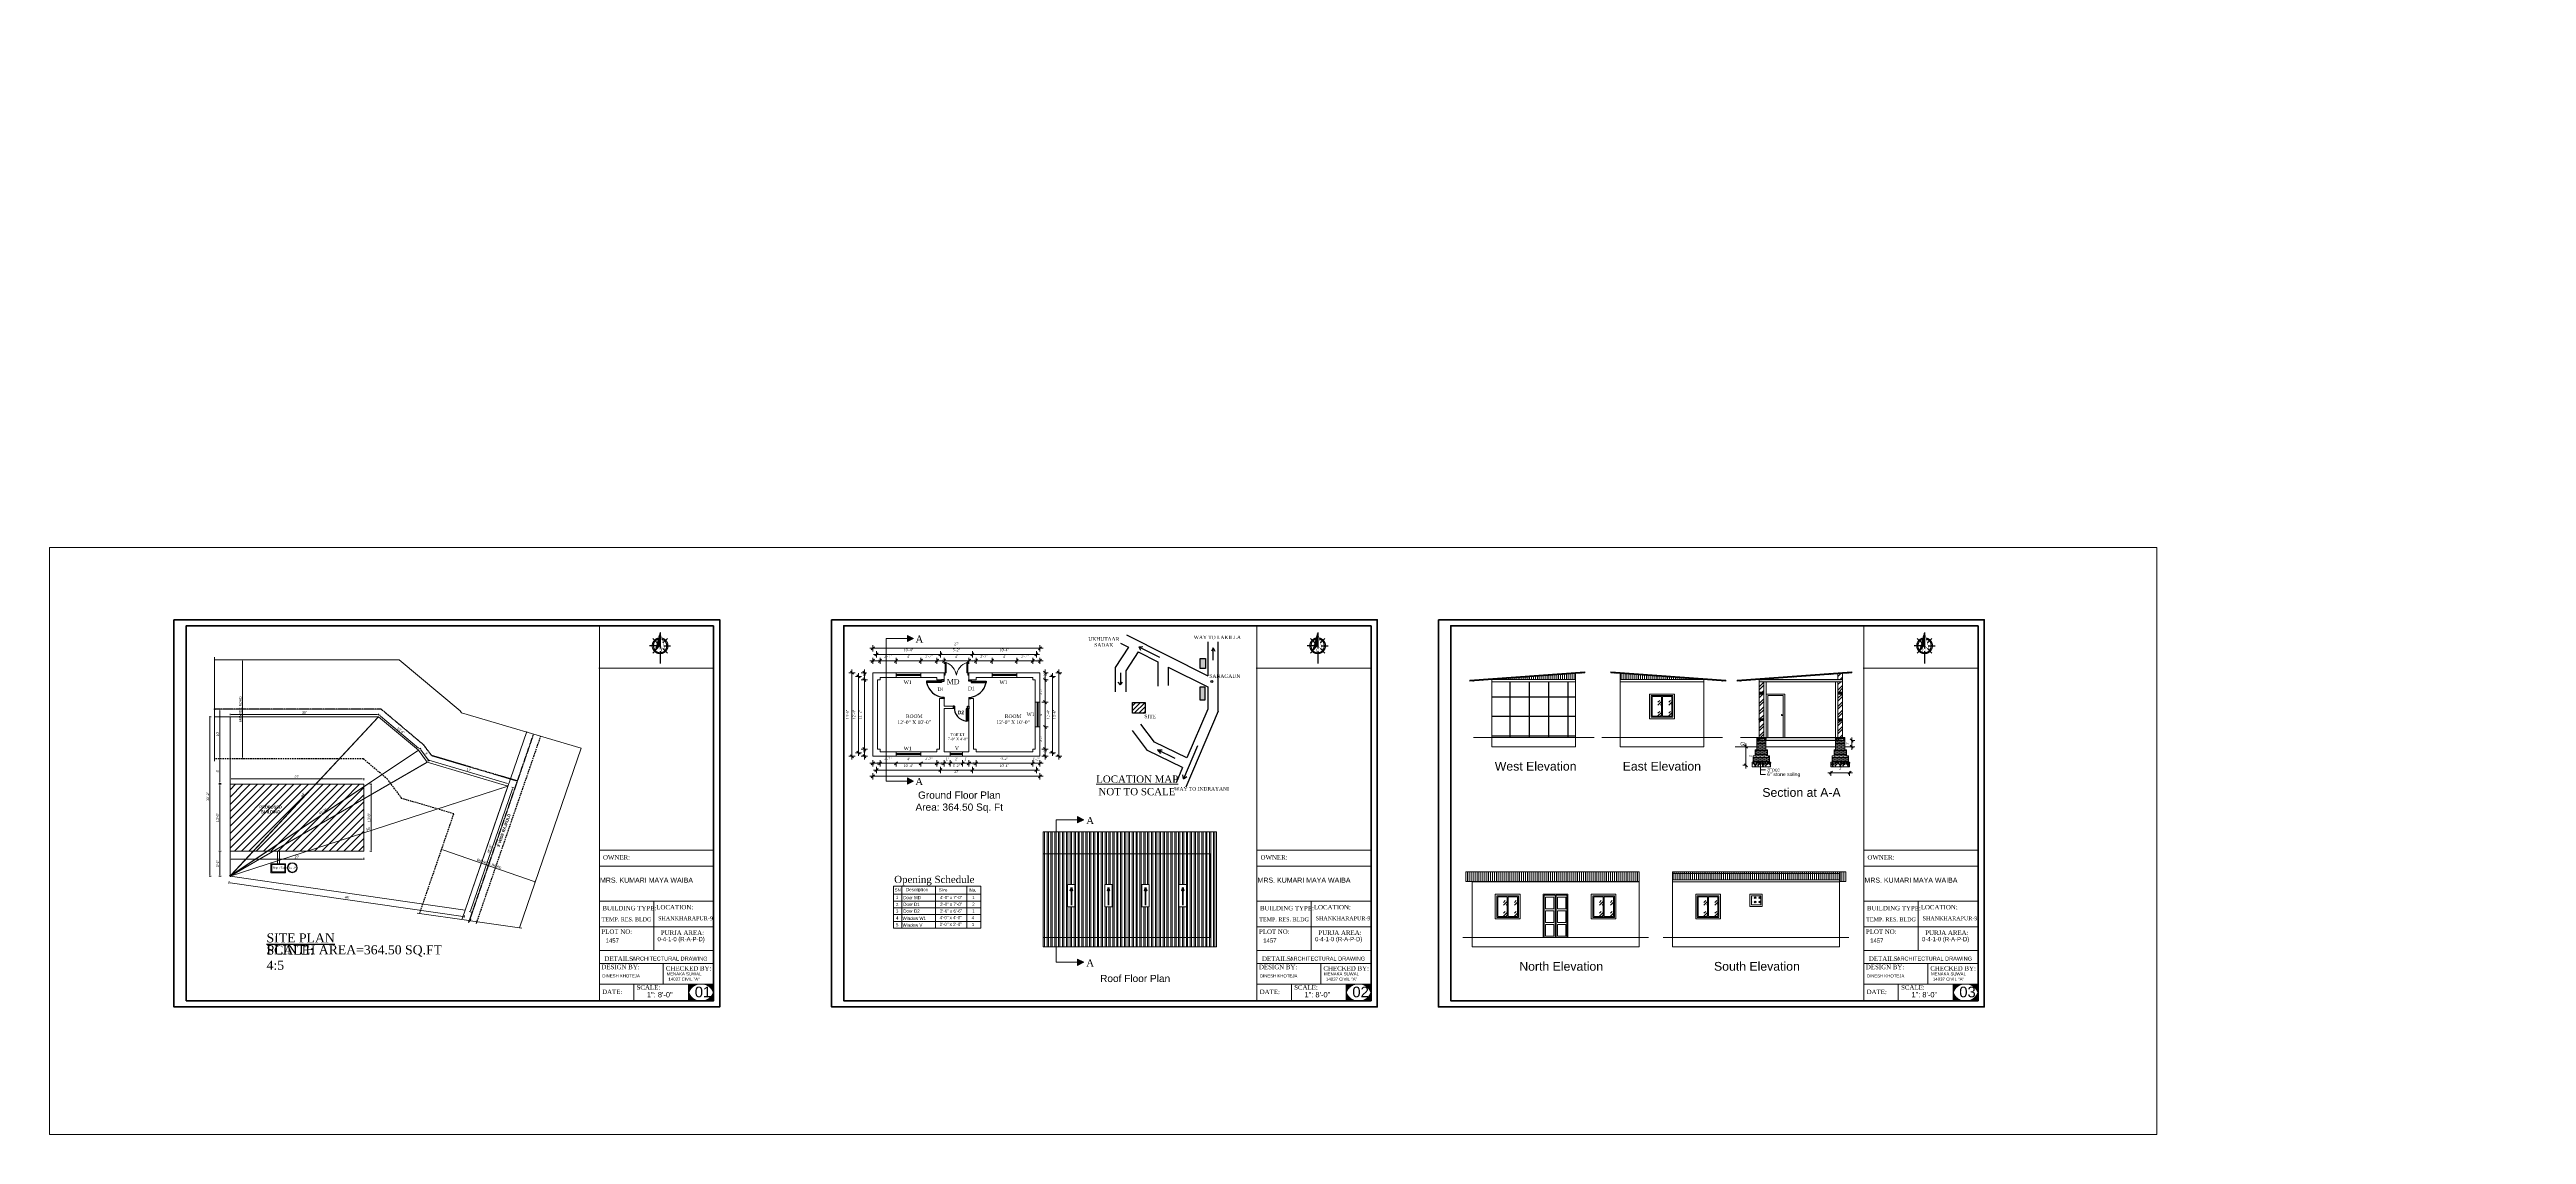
# Model space of a CAD drawing. Header units: inches. Extents: x 40927 to 78083, y -14649 to -3084.
# Drawn here: x 40927 to 45729, y -5753 to -3650 of the extents above; entities that cross this region are included whole.
import ezdxf

# ---------------------------------------------------------------- set-up
doc = ezdxf.new("R2010")
doc.units = ezdxf.units.IN
doc.header["$MEASUREMENT"] = 0
doc.linetypes.add('CENTER2', pattern=[1.125, 0.75, -0.125, 0.125, -0.125])
doc.linetypes.add('DASHED2', pattern=[0.375, 0.25, -0.125])
for name, color, linetype, lineweight in [('1', 7, 'Continuous', 25), ('DIM_LINE', 165, 'Continuous', 15), ('door', 3, 'Continuous', 13), ('DW-SEC', 24, 'Continuous', 25), ('ELEVATION', 6, 'Continuous', 30), ('REBARS', 50, 'Continuous', 20), ('Siteplan', 7, 'Continuous', 30), ('steps', 253, 'Continuous', 20), ('Text', 7, 'Continuous', 9), ('truss', 1, 'Continuous', 25), ('WALL', 240, 'Continuous', 30), ('WALL - A', 1, 'Continuous', 40)]:
    doc.layers.add(name, color=color, linetype=linetype, lineweight=lineweight)
for name, color, linetype in [('DIMENSION', 5, 'Continuous'), ('DIMENTION', 8, 'Continuous'), ('plan wall', 7, 'Continuous')]:
    doc.layers.add(name, color=color, linetype=linetype)
doc.layers.add('Normal Wall', color=7, linetype='Continuous', lineweight=35, true_color=0xffaf89)
doc.layers.add('Rear Wall', color=7, linetype='Continuous', lineweight=20, true_color=0xd4e480)
doc.styles.add('Lettring Text', font='arial.ttf')
doc.styles.get("Standard").update_dxf_attribs({"font": 'times.ttf'})
doc.styles.add('SwissBT', font='swiss.ttf', dxfattribs={"height": 12})
doc.styles.add('TIMES', font='FTLTLT.TTF')
doc.dimstyles.new('Copy of Standard', dxfattribs={"dimtxt": 5, "dimasz": 6, "dimexe": 6, "dimexo": 12, "dimgap": 6, "dimtad": 1, "dimdec": 0, "dimzin": 0, "dimdsep": 46, "dimlunit": 3, "dimtxsty": 'Standard', "dimblk": 'OBLIQUE', "dimcen": 0.09, "dimdle": 6, "dimclrd": 256, "dimclre": 256, "dimclrt": 256, "dimadec": 0, "dimazin": 0, "dimtfac": 1, "dimtdec": 0, "dimtix": 1, "dimtmove": 2, "dimatfit": 3, "dimfxl": 6, "dimfxlon": 1, "dimtolj": 1, "dimtzin": 0, "dimlwd": 13, "dimlwe": 13, "dimarcsym": 0})
pattern_1 = [(45, (-679.002, -2786.974), (-8.83883476, 8.83883476), [])]
pattern_2 = [(90, (73273.302, 355224.149), (-7.5, 2e-15), []), (90, (73275.802, 355226.649), (-7.5, 2e-15), [])]
pattern_3 = [(45, (-318467.506, 25732.869), (21.21320344, 0), [12.5, -17.5]), (45, (-318462.202, 25732.869), (21.21320344, 0), [5, -25]), (45, (-318467.506, 25738.172), (21.21320344, 0), [5, -25])]
pattern_4 = [(45, (-318378.177, 25345.081), (21.21320344, 0), [12.5, -17.5]), (45, (-318372.874, 25345.081), (21.21320344, 0), [5, -25]), (45, (-318378.177, 25350.385), (21.21320344, 0), [5, -25])]
pattern_5 = [(45, (-318580.832, 25345.081), (21.21320344, 0), [12.5, -17.5]), (45, (-318575.529, 25345.081), (21.21320344, 0), [5, -25]), (45, (-318580.832, 25350.385), (21.21320344, 0), [5, -25])]
pattern_6 = [(45, (-318766.832, 25345.081), (21.21320344, 0), [12.5, -17.5]), (45, (-318761.529, 25345.081), (21.21320344, 0), [5, -25]), (45, (-318766.832, 25350.385), (21.21320344, 0), [5, -25])]
pattern_7 = [(45, (-316810.925, 25732.869), (-7.9549513, 7.9549513), []), (45, (-316805.622, 25732.869), (-7.9549513, 7.9549513), [])]
pattern_8 = [(228.0127875, (-316800.1249, 25747.8692), (-120, -135), [2.01804, -199.7863207]), (184.96974073, (-316801.4749, 25746.3692), (180, 15), [3.46302, -342.8388714]), (132.51044708, (-316804.9249, 25746.0692), (150, -165), [2.44182, -241.74048894]), (267.273689, (-316810.7749, 25742.3192), (15, 300), [3.15357, -312.2033706]), (292.83365418, (-316810.9249, 25739.1692), (-75, 180), [3.092325, -306.1405969]), (357.273689, (-316809.7249, 25736.3192), (-300, 15), [3.15357, -312.2033706]), (37.69424047, (-316806.5749, 25736.1692), (-195, -150), [4.170435, -412.87272823]), (72.25532837, (-316803.2749, 25738.7192), (105, 330), [3.93732, -389.79482245]), (121.42956562, (-316802.0749, 25742.4692), (-120, 195), [3.16425, -313.26109665]), (175.2363583, (-316803.7249, 25745.1692), (165, -15), [3.61248, -177.0114387]), (222.3974378, (-316807.3249, 25745.46917), (-180, -165), [4.67172, -462.5006251]), (138.81407483, (-316795.9249, 25742.1692), (-105, 90), [1.594515, -157.8576722]), (171.4692344, (-316797.1249, 25743.2192), (195, -30), [3.033555, -300.32267124]), (225, (-316800.125, 25743.669), (-2e-15, -15), [2.121315, -19.09188844]), (203.1985905, (-316801.1749, 25745.4692), (75, 30), [1.14237, -113.0942266]), (291.8014095, (-316802.225, 25745.0192), (-15, 45), [1.615545, -79.1619271]), (30.9637565, (-316801.625, 25743.5192), (45, 30), [2.623935, -84.8403434]), (161.5650512, (-316799.375, 25744.869), (30, -15), [1.897365, -45.5367999]), (16.38954033, (-316810.9249, 25745.0192), (150, 45), [2.658, -263.1426772]), (70.34617594, (-316808.3749, 25745.7692), (-60, -165), [2.229915, -220.7611162]), (293.1985905, (-316799.3749, 25747.8692), (-30, 75), [2.284725, -111.9518716]), (343.61045967, (-316798.4749, 25745.7692), (-150, 45), [2.658, -263.1426772]), (339.4439548, (-316810.9249, 25735.7192), (-75, 30), [2.5632, -125.5968562]), (294.77514057, (-316808.5249, 25734.8192), (-75, 165), [2.14767, -212.61964595]), (66.8014095, (-316799.2249, 25732.8692), (30, 75), [2.284725, -111.9518716]), (17.35402464, (-316798.3249, 25734.9692), (-195, -60), [2.514465, -248.9313542]), (69.4439548, (-316806.5749, 25732.8692), (-30, -75), [1.2816, -126.8784562]), (101.3099325, (-316800.125, 25732.8692), (-15, 60), [0.76485, -75.7204427]), (165.9637565, (-316800.275, 25733.619), (45, -15), [3.092325, -58.7542594]), (186.00900596, (-316803.2749, 25734.3692), (150, 15), [2.86575, -283.7088476]), (303.6900675, (-316801.625, 25742.169), (-15, 30), [2.16333, -51.91993913]), (353.15722659, (-316800.4249, 25740.3692), (255, -30), [3.77691, -373.91343936]), (60.9453959, (-316796.6749, 25739.9192), (-60, -105), [1.54434, -152.8901121]), (90, (-316795.925, 25741.269), (-15, 15), [0.9, -14.1]), (120.25643716, (-316803.5749, 25734.8192), (60, -105), [2.08386, -206.30279984]), (48.0127875, (-316804.6249, 25736.6192), (120, 135), [4.03608, -197.7682807]), (0, (-316801.925, 25739.619), (15, 15), [3.9, -11.1]), (325.30484647, (-316798.0249, 25739.6192), (150, -105), [2.37171, -234.7991145]), (254.0546041, (-316796.0749, 25738.2692), (-15, -60), [2.18403, -107.01761834]), (207.64597536, (-316796.6749, 25736.1692), (-285, -150), [3.555975, -352.04211273]), (175.42607874, (-316799.8249, 25734.5192), (-195, 15), [3.761985, -372.4361011])]
pattern_9 = [(50, (-20082.7577, 111529.224), (5.73808146, -0.50201708), [0.6, -6.6]), (355, (-20082.758, 111529.224), (-1.11001067, 6.01753707), [0.48, -5.28]), (100.4514, (-20082.2796, 111529.182), (4.62807505, 5.51551634), [0.50992152, -5.6091369]), (46.1842, (-20082.758, 111530.824), (8.5379284, -1.3241521), [0.9, -9.9]), (96.6356, (-20082.046, 111530.7136), (7.47730164, 7.79294297), [0.7648823, -8.413704]), (351.1842, (-20082.758, 111530.824), (7.47729556, 7.7929488), [0.72, -7.92]), (21, (-20081.9577, 111530.424), (4.77525642, -3.22095113), [0.6, -6.6]), (326, (-20081.958, 111530.424), (1.94652266, 5.80120036), [0.48, -5.28]), (71.4514, (-20081.56, 111530.1555), (6.72178103, 2.58024397), [0.50992152, -5.6091369]), (37.5, (-20082.7577, 111529.224), (0.097278843, 2.66315083), [0, -5.216, 0, -5.36, 0, -5.3]), (7.5, (-20082.7577, 111529.224), (2.1045563, 3.155293695), [0, -3.056, 0, -5.096, 0, -2.02]), (327.5, (-20084.5417, 111529.224), (4.27057949, -0.180438974), [0, -2, 0, -6.24, 0, -8.28]), (317.5, (-20085.3417, 111529.224), (4.66548935, 0.80083986), [0, -2.6, 0, -4.144, 0, -5.88])]
pattern_10 = [(50, (-19929.7577, 111529.224), (5.73808146, -0.50201708), [0.6, -6.6]), (355, (-19929.758, 111529.224), (-1.11001067, 6.01753707), [0.48, -5.28]), (100.4514, (-19929.2796, 111529.182), (4.62807505, 5.51551634), [0.50992152, -5.6091369]), (46.1842, (-19929.758, 111530.824), (8.5379284, -1.3241521), [0.9, -9.9]), (96.6356, (-19929.046, 111530.7136), (7.47730164, 7.79294297), [0.7648823, -8.413704]), (351.1842, (-19929.758, 111530.824), (7.47729556, 7.7929488), [0.72, -7.92]), (21, (-19928.9577, 111530.424), (4.77525642, -3.22095113), [0.6, -6.6]), (326, (-19928.958, 111530.424), (1.94652266, 5.80120036), [0.48, -5.28]), (71.4514, (-19928.56, 111530.1555), (6.72178103, 2.58024397), [0.50992152, -5.6091369]), (37.5, (-19929.7577, 111529.224), (0.097278843, 2.66315083), [0, -5.216, 0, -5.36, 0, -5.3]), (7.5, (-19929.7577, 111529.224), (2.1045563, 3.155293695), [0, -3.056, 0, -5.096, 0, -2.02]), (327.5, (-19931.5417, 111529.224), (4.27057949, -0.180438974), [0, -2, 0, -6.24, 0, -8.28]), (317.5, (-19932.3417, 111529.224), (4.66548935, 0.80083986), [0, -2.6, 0, -4.144, 0, -5.88])]

# ---------------------------------------------------------------- blocks, each defined once
blk = doc.blocks.new('*D1361')
at = {"layer": 'Defpoints', "color": 0, "ltscale": 0.5, "transparency": 16777216}
for p in [(355384.2, -32941.4), (355952, -33039.5), (355954.3, -33023.8)]:
    blk.add_point(p, dxfattribs=at)
at = {"layer": 'steps', "color": 7, "ltscale": 0.5, "transparency": 16777216}
for p, q in [((355382.4, -32954.1), (355381.6, -32959)), ((355384.8, -32957.5), (355949.2, -33039)), ((355952.4, -33036.5), (355951.7, -33041.4))]:
    blk.add_line(p, q, dxfattribs=at)
for points in [[(355384.8, -32957), (355384.7, -32957.9), (355381.9, -32957)], [(355949.2, -33038.6), (355949.1, -33039.5), (355952, -33039.5)]]:
    blk.add_solid(points, dxfattribs=at)
at = {"layer": 'steps', "color": 7, "ltscale": 0.5, "transparency": 16777216, "insert": (355667.7, -32993.2), "char_height": 6, "attachment_point": 5, "rotation": 351.77439, "style": 'Lettring Text'}
blk.add_mtext("\\A1;48'", dxfattribs=at)
blk = doc.blocks.new('_Oblique')
at = {"color": 0, "linetype": 'ByBlock', "lineweight": -2}
blk.add_line((-0.5, -0.5), (0.5, 0.5), dxfattribs=at)
blk = doc.blocks.new('*D1362')
at = {"layer": 'Defpoints', "color": 0, "ltscale": 0.5, "transparency": 16777216}
for p in [(355384.2, -32555.2), (355335.5, -32941.4), (355384.2, -32941.4)]:
    blk.add_point(p, dxfattribs=at)
at = {"layer": 'steps', "color": 7, "ltscale": 0.5, "transparency": 16777216}
for p, q in [((355338.5, -32555.2), (355333.5, -32555.2)), ((355335.5, -32558), (355335.5, -32938.5)), ((355338.5, -32941.4), (355333.5, -32941.4))]:
    blk.add_line(p, q, dxfattribs=at)
for points in [[(355335, -32558), (355336, -32558), (355335.5, -32555.2)], [(355335, -32938.5), (355336, -32938.5), (355335.5, -32941.4)]]:
    blk.add_solid(points, dxfattribs=at)
at = {"layer": 'steps', "color": 7, "ltscale": 0.5, "transparency": 16777216, "insert": (355330.4, -32748.3), "char_height": 6, "attachment_point": 5, "rotation": 90, "style": 'Lettring Text'}
blk.add_mtext('\\A1;32\'-2"', dxfattribs=at)
blk = doc.blocks.new('*D1363')
at = {"layer": 'Defpoints', "color": 0, "ltscale": 0.5, "transparency": 16777216}
for p in [(355384.2, -32537.2), (355359.5, -32657.2), (355384.2, -32657.2)]:
    blk.add_point(p, dxfattribs=at)
at = {"layer": 'steps', "color": 7, "ltscale": 0.5, "transparency": 16777216}
for p, q in [((355362.5, -32537.2), (355357.5, -32537.2)), ((355359.5, -32540), (355359.5, -32654.3)), ((355362.5, -32657.2), (355357.5, -32657.2))]:
    blk.add_line(p, q, dxfattribs=at)
for points in [[(355359, -32540), (355360, -32540), (355359.5, -32537.2)], [(355359, -32654.3), (355360, -32654.3), (355359.5, -32657.2)]]:
    blk.add_solid(points, dxfattribs=at)
at = {"layer": 'steps', "color": 7, "ltscale": 0.5, "transparency": 16777216, "insert": (355354.4, -32597.2), "char_height": 6, "attachment_point": 5, "rotation": 90, "style": 'Lettring Text'}
blk.add_mtext("\\A1;10'", dxfattribs=at)
blk = doc.blocks.new('*D1364')
at = {"layer": 'Defpoints', "color": 0, "ltscale": 0.5, "transparency": 16777216}
for p in [(355939.9, -32751.8), (356166.9, -32829.9), (356123.8, -32955.1)]:
    blk.add_point(p, dxfattribs=at)
at = {"layer": 'steps', "color": 7, "ltscale": 0.5, "transparency": 16777216}
for p, q in [((355897.9, -32874.2), (355896.2, -32878.9)), ((355899.6, -32878), (356121.1, -32954.2)), ((356124.8, -32952.3), (356123.2, -32957))]:
    blk.add_line(p, q, dxfattribs=at)
for points in [[(355899.7, -32877.5), (355899.4, -32878.4), (355896.9, -32877)], [(356121.3, -32953.7), (356121, -32954.6), (356123.8, -32955.1)]]:
    blk.add_solid(points, dxfattribs=at)
at = {"layer": 'steps', "color": 7, "ltscale": 0.5, "transparency": 16777216, "insert": (356012, -32911.3), "char_height": 6, "attachment_point": 5, "rotation": 341.01905, "style": 'Lettring Text'}
blk.add_mtext('\\A1;6M WIDE ROAD', dxfattribs=at)
blk = doc.blocks.new('*D1365')
at = {"layer": 'Defpoints', "color": 0, "ltscale": 0.5, "transparency": 16777216}
for p in [(356057.7, -32723.1), (356057.7, -32723.1), (355384.2, -32941.4)]:
    blk.add_point(p, dxfattribs=at)
at = {"layer": 'steps', "color": 7, "ltscale": 0.5, "transparency": 16777216}
for p, q in [((355386.9, -32940.5), (356055, -32724)), ((356057.7, -32723.1), (356057.1, -32721.2)), ((355384.2, -32941.4), (355383.6, -32939.5))]:
    blk.add_line(p, q, dxfattribs=at)
for points in [[(356054.8, -32723.5), (356055.1, -32724.4), (356057.7, -32723.1)], [(355386.8, -32940.1), (355387.1, -32941), (355384.2, -32941.4)]]:
    blk.add_solid(points, dxfattribs=at)
at = {"layer": 'steps', "color": 7, "ltscale": 0.5, "transparency": 16777216, "insert": (355719.4, -32827.4), "char_height": 6, "attachment_point": 5, "rotation": 17.95883, "style": 'Lettring Text'}
blk.add_mtext("\\A1;59'", dxfattribs=at)
blk = doc.blocks.new('*D1312')
at = {"layer": 'Defpoints', "color": 0, "ltscale": 0.5, "transparency": 16777216}
for p in [(355862.1, -32665.2), (355862.1, -32665.2), (355384.2, -32941.4)]:
    blk.add_point(p, dxfattribs=at)
at = {"layer": 'steps', "color": 7, "ltscale": 0.5, "transparency": 16777216}
for p, q in [((355386.7, -32940), (355859.6, -32666.6)), ((355862.1, -32665.2), (355861.1, -32663.4)), ((355384.2, -32941.4), (355383.2, -32939.7))]:
    blk.add_line(p, q, dxfattribs=at)
for points in [[(355859.4, -32666.2), (355859.8, -32667), (355862.1, -32665.2)], [(355386.4, -32939.5), (355386.9, -32940.4), (355384.2, -32941.4)]]:
    blk.add_solid(points, dxfattribs=at)
at = {"layer": 'steps', "color": 7, "ltscale": 0.5, "transparency": 16777216, "insert": (355620.6, -32798.9), "char_height": 6, "attachment_point": 5, "rotation": 30.02896, "style": 'Lettring Text'}
blk.add_mtext("\\A1;46'", dxfattribs=at)
blk = doc.blocks.new('*D1313')
at = {"layer": 'Defpoints', "color": 0, "ltscale": 0.5, "transparency": 16777216}
for p in [(355840.6, -32636.3), (355840.6, -32636.3), (355384.2, -32941.4)]:
    blk.add_point(p, dxfattribs=at)
at = {"layer": 'steps', "color": 7, "ltscale": 0.5, "transparency": 16777216}
for p, q in [((355386.6, -32939.8), (355838.2, -32637.9)), ((355840.6, -32636.3), (355841.7, -32637.9)), ((355384.2, -32941.4), (355385.3, -32943.1))]:
    blk.add_line(p, q, dxfattribs=at)
for points in [[(355837.9, -32637.5), (355838.5, -32638.3), (355840.6, -32636.3)], [(355386.3, -32939.4), (355386.8, -32940.2), (355384.2, -32941.4)]]:
    blk.add_solid(points, dxfattribs=at)
at = {"layer": 'steps', "color": 7, "ltscale": 0.5, "transparency": 16777216, "insert": (355609.6, -32784.6), "char_height": 6, "attachment_point": 5, "rotation": 33.76346, "style": 'Lettring Text'}
blk.add_mtext('\\A1;45\'-9"', dxfattribs=at)
blk = doc.blocks.new('*D1314')
at = {"layer": 'Defpoints', "color": 0, "ltscale": 0.5, "transparency": 16777216}
for p in [(355744.2, -32555.2), (355744.2, -32555.2), (355384.2, -32941.4)]:
    blk.add_point(p, dxfattribs=at)
at = {"layer": 'steps', "color": 7, "ltscale": 0.5, "transparency": 16777216}
for p, q in [((355386.1, -32939.3), (355742.2, -32557.3)), ((355744.2, -32555.2), (355745.6, -32556.5)), ((355384.2, -32941.4), (355385.6, -32942.8))]:
    blk.add_line(p, q, dxfattribs=at)
for points in [[(355741.9, -32556.9), (355742.6, -32557.6), (355744.2, -32555.2)], [(355385.8, -32939), (355386.5, -32939.6), (355384.2, -32941.4)]]:
    blk.add_solid(points, dxfattribs=at)
at = {"layer": 'steps', "color": 7, "ltscale": 0.5, "transparency": 16777216, "insert": (355560.5, -32744.9), "char_height": 6, "attachment_point": 5, "rotation": 47.01423, "style": 'Lettring Text'}
blk.add_mtext("\\A1;44'", dxfattribs=at)
blk = doc.blocks.new('*D1366')
at = {"layer": 'Defpoints', "color": 0, "ltscale": 0.5, "transparency": 16777216}
for p in [(355384.2, -32706.1), (355384.2, -32718.8), (355708.2, -32718.8)]:
    blk.add_point(p, dxfattribs=at)
at = {"layer": 'steps', "color": 7, "ltscale": 0.5, "transparency": 16777216}
for p, q in [((355384.2, -32709.1), (355384.2, -32704.1)), ((355705.3, -32706.1), (355387.1, -32706.1)), ((355708.2, -32709.1), (355708.2, -32704.1))]:
    blk.add_line(p, q, dxfattribs=at)
for points in [[(355387.1, -32705.7), (355387.1, -32706.6), (355384.2, -32706.1)], [(355705.3, -32705.7), (355705.3, -32706.6), (355708.2, -32706.1)]]:
    blk.add_solid(points, dxfattribs=at)
at = {"layer": 'steps', "color": 7, "ltscale": 0.5, "transparency": 16777216, "insert": (355546.2, -32701.1), "char_height": 6, "attachment_point": 5, "style": 'Lettring Text'}
blk.add_mtext("\\A1;27'", dxfattribs=at)
blk = doc.blocks.new('*D1367')
at = {"layer": 'Defpoints', "color": 0, "ltscale": 0.5, "transparency": 16777216}
for p in [(355384.2, -32880.8), (355708.2, -32880.8), (355708.2, -32900.1)]:
    blk.add_point(p, dxfattribs=at)
at = {"layer": 'steps', "color": 7, "ltscale": 0.5, "transparency": 16777216}
for p, q in [((355384.2, -32897.1), (355384.2, -32902.1)), ((355387.1, -32900.1), (355705.3, -32900.1)), ((355708.2, -32897.1), (355708.2, -32902.1))]:
    blk.add_line(p, q, dxfattribs=at)
for points in [[(355387.1, -32899.7), (355387.1, -32900.6), (355384.2, -32900.1)], [(355705.3, -32899.7), (355705.3, -32900.6), (355708.2, -32900.1)]]:
    blk.add_solid(points, dxfattribs=at)
at = {"layer": 'steps', "color": 7, "ltscale": 0.5, "transparency": 16777216, "insert": (355546.2, -32895.1), "char_height": 6, "attachment_point": 5, "style": 'Lettring Text'}
blk.add_mtext("\\A1;27'", dxfattribs=at)
blk = doc.blocks.new('*D1315')
at = {"layer": 'Defpoints', "color": 0, "ltscale": 0.5, "transparency": 16777216}
for p in [(355708.2, -32718.8), (355726.1, -32718.8), (355708.2, -32880.8)]:
    blk.add_point(p, dxfattribs=at)
at = {"layer": 'steps', "color": 7, "ltscale": 0.5, "transparency": 16777216}
for p, q in [((355723.1, -32718.8), (355728.1, -32718.8)), ((355726.1, -32877.9), (355726.1, -32721.7)), ((355723.1, -32880.8), (355728.1, -32880.8))]:
    blk.add_line(p, q, dxfattribs=at)
for points in [[(355725.7, -32721.7), (355726.6, -32721.7), (355726.1, -32718.8)], [(355725.7, -32877.9), (355726.6, -32877.9), (355726.1, -32880.8)]]:
    blk.add_solid(points, dxfattribs=at)
at = {"layer": 'steps', "color": 7, "ltscale": 0.5, "transparency": 16777216, "insert": (355721.1, -32799.8), "char_height": 6, "attachment_point": 5, "rotation": 90, "style": 'Lettring Text'}
blk.add_mtext('\\A1;13\'-6"', dxfattribs=at)
blk = doc.blocks.new('*D1368')
at = {"layer": 'Defpoints', "color": 0, "ltscale": 0.5, "transparency": 16777216}
for p in [(355384.2, -32657.2), (355359.5, -32716.8), (355384.2, -32716.8)]:
    blk.add_point(p, dxfattribs=at)
at = {"layer": 'steps', "color": 7, "ltscale": 0.5, "transparency": 16777216}
for p, q in [((355362.5, -32657.2), (355357.5, -32657.2)), ((355359.5, -32660), (355359.5, -32713.9)), ((355362.5, -32716.8), (355357.5, -32716.8))]:
    blk.add_line(p, q, dxfattribs=at)
for points in [[(355359, -32660), (355360, -32660), (355359.5, -32657.2)], [(355359, -32713.9), (355360, -32713.9), (355359.5, -32716.8)]]:
    blk.add_solid(points, dxfattribs=at)
at = {"layer": 'steps', "color": 7, "ltscale": 0.5, "transparency": 16777216, "insert": (355354.4, -32687), "char_height": 6, "attachment_point": 5, "rotation": 90, "style": 'Lettring Text'}
blk.add_mtext("\\A1;5'", dxfattribs=at)
blk = doc.blocks.new('*D1369')
at = {"layer": 'Defpoints', "color": 0, "ltscale": 0.5, "transparency": 16777216}
for p in [(355570.6, -32417.2), (355414.5, -32657.2), (355570.6, -32657.2)]:
    blk.add_point(p, dxfattribs=at)
at = {"layer": 'steps', "color": 7, "ltscale": 0.5, "transparency": 16777216}
for p, q in [((355417.5, -32417.2), (355412.5, -32417.2)), ((355414.5, -32420), (355414.5, -32654.3)), ((355417.5, -32657.2), (355412.5, -32657.2))]:
    blk.add_line(p, q, dxfattribs=at)
for points in [[(355414, -32420), (355415, -32420), (355414.5, -32417.2)], [(355414, -32654.3), (355415, -32654.3), (355414.5, -32657.2)]]:
    blk.add_solid(points, dxfattribs=at)
at = {"layer": 'steps', "color": 7, "ltscale": 0.5, "transparency": 16777216, "insert": (355409.4, -32537.2), "char_height": 6, "attachment_point": 5, "rotation": 90, "style": 'Lettring Text'}
blk.add_mtext('\\A1;6M WIDE ROAD', dxfattribs=at)
blk = doc.blocks.new('*D1370')
at = {"layer": 'Defpoints', "color": 0, "ltscale": 0.5, "transparency": 16777216}
for p in [(355384.2, -32549.9), (355384.2, -32555.2), (355744.2, -32555.2)]:
    blk.add_point(p, dxfattribs=at)
at = {"layer": 'steps', "color": 7, "ltscale": 0.5, "transparency": 16777216}
for p, q in [((355384.2, -32551.2), (355384.2, -32547.9)), ((355741.3, -32549.9), (355387.1, -32549.9)), ((355744.2, -32551.2), (355744.2, -32547.9))]:
    blk.add_line(p, q, dxfattribs=at)
for points in [[(355387.1, -32549.4), (355387.1, -32550.3), (355384.2, -32549.9)], [(355741.3, -32549.4), (355741.3, -32550.3), (355744.2, -32549.9)]]:
    blk.add_solid(points, dxfattribs=at)
at = {"layer": 'steps', "color": 7, "ltscale": 0.5, "transparency": 16777216, "insert": (355564.2, -32544.8), "char_height": 6, "attachment_point": 5, "style": 'Lettring Text'}
blk.add_mtext("\\A1;30'", dxfattribs=at)
blk = doc.blocks.new('*D1371')
at = {"layer": 'Defpoints', "color": 0, "ltscale": 0.5, "transparency": 16777216}
for p in [(355744.2, -32555.2), (355746.7, -32552.1), (355840.6, -32636.3)]:
    blk.add_point(p, dxfattribs=at)
at = {"layer": 'door', "color": 7, "ltscale": 0.5, "transparency": 16777216}
for p, q in [((355746.7, -32552.1), (355748, -32550.6)), ((355840.9, -32631.4), (355748.9, -32554)), ((355843.1, -32633.3), (355844.4, -32631.7))]:
    blk.add_line(p, q, dxfattribs=at)
for points in [[(355749.2, -32553.6), (355748.6, -32554.4), (355746.7, -32552.1)], [(355841.2, -32631), (355840.6, -32631.8), (355843.1, -32633.3)]]:
    blk.add_solid(points, dxfattribs=at)
at = {"layer": 'door', "color": 7, "ltscale": 0.5, "transparency": 16777216, "insert": (355798.2, -32588.8), "char_height": 6, "attachment_point": 5, "rotation": 319.91824, "style": 'Lettring Text'}
blk.add_mtext('\\A1;10\'-6"', dxfattribs=at)
blk = doc.blocks.new('*D1372')
at = {"layer": 'Defpoints', "color": 0, "ltscale": 0.5, "transparency": 16777216}
for p in [(355840.6, -32636.3), (355845, -32633), (355862.1, -32665.2)]:
    blk.add_point(p, dxfattribs=at)
at = {"layer": 'steps', "color": 7, "ltscale": 0.5, "transparency": 16777216}
for p, q in [((355843.8, -32633.9), (355846.6, -32631.8)), ((355864.7, -32659.6), (355846.7, -32635.3)), ((355865.3, -32662.8), (355868.1, -32660.7))]:
    blk.add_line(p, q, dxfattribs=at)
for points in [[(355847.1, -32635), (355846.3, -32635.6), (355845, -32633)], [(355865.1, -32659.3), (355864.4, -32659.9), (355866.5, -32661.9)]]:
    blk.add_solid(points, dxfattribs=at)
at = {"layer": 'steps', "color": 7, "ltscale": 0.5, "transparency": 16777216, "insert": (355859.8, -32644.4), "char_height": 6, "attachment_point": 5, "rotation": 306.67386, "style": 'Lettring Text'}
blk.add_mtext("\\A1;3'", dxfattribs=at)
blk = doc.blocks.new('*D1373')
at = {"layer": 'Defpoints', "color": 0, "ltscale": 0.5, "transparency": 16777216}
for p in [(355862.1, -32665.2), (355863.6, -32660), (356057.7, -32723.1)]:
    blk.add_point(p, dxfattribs=at)
at = {"layer": 'steps', "color": 7, "ltscale": 0.5, "transparency": 16777216}
for p, q in [((355863.2, -32661.3), (355864.2, -32658.1)), ((356056.5, -32717.1), (355866.4, -32660.8)), ((356058.8, -32719.3), (356059.8, -32716))]:
    blk.add_line(p, q, dxfattribs=at)
for points in [[(355866.5, -32660.4), (355866.2, -32661.3), (355863.6, -32660)], [(356056.6, -32716.7), (356056.3, -32717.6), (356059.2, -32717.9)]]:
    blk.add_solid(points, dxfattribs=at)
at = {"layer": 'steps', "color": 7, "ltscale": 0.5, "transparency": 16777216, "insert": (355962.8, -32684.2), "char_height": 6, "attachment_point": 5, "rotation": 343.49934, "style": 'Lettring Text'}
blk.add_mtext("\\A1;17'", dxfattribs=at)
blk = doc.blocks.new('*D1374')
at = {"layer": 'Defpoints', "color": 0, "ltscale": 0.5, "transparency": 16777216}
for p in [(356057.7, -32723.1), (356069.7, -32727.2), (355954.3, -33023.8)]:
    blk.add_point(p, dxfattribs=at)
at = {"layer": 'steps', "color": 7, "ltscale": 0.5, "transparency": 16777216}
for p, q in [((355967.2, -33025.2), (356068.8, -32729.9)), ((356066.9, -32726.3), (356071.6, -32727.9)), ((355963.4, -33027), (355968.2, -33028.6))]:
    blk.add_line(p, q, dxfattribs=at)
for points in [[(356068.3, -32729.8), (356069.2, -32730.1), (356069.7, -32727.2)], [(355966.7, -33025.1), (355967.7, -33025.4), (355966.3, -33027.9)]]:
    blk.add_solid(points, dxfattribs=at)
at = {"layer": 'steps', "color": 7, "ltscale": 0.5, "transparency": 16777216, "insert": (356013.2, -32875.9), "char_height": 6, "attachment_point": 5, "rotation": 71.01905, "style": 'Lettring Text'}
blk.add_mtext('\\A1;26\'-6"', dxfattribs=at)
blk = doc.blocks.new('*D1375')
at = {"layer": 'Defpoints', "color": 0, "ltscale": 0.5, "transparency": 16777216}
for p in [(355359.5, -32718.8), (355384.2, -32718.8), (355384.2, -32880.8)]:
    blk.add_point(p, dxfattribs=at)
at = {"layer": 'steps', "color": 7, "ltscale": 0.5, "transparency": 16777216}
for p, q in [((355362.5, -32718.8), (355357.5, -32718.8)), ((355359.5, -32877.9), (355359.5, -32721.7)), ((355362.5, -32880.8), (355357.5, -32880.8))]:
    blk.add_line(p, q, dxfattribs=at)
for points in [[(355359, -32721.7), (355360, -32721.7), (355359.5, -32718.8)], [(355359, -32877.9), (355360, -32877.9), (355359.5, -32880.8)]]:
    blk.add_solid(points, dxfattribs=at)
at = {"layer": 'steps', "color": 7, "ltscale": 0.5, "transparency": 16777216, "insert": (355354.4, -32799.8), "char_height": 6, "attachment_point": 5, "rotation": 90, "style": 'Lettring Text'}
blk.add_mtext('\\A1;13\'-6"', dxfattribs=at)
blk = doc.blocks.new('*D1376')
at = {"layer": 'Defpoints', "color": 0, "ltscale": 0.5, "transparency": 16777216}
for p in [(355384.2, -32880.8), (355359.5, -32941.4), (355384.2, -32941.4)]:
    blk.add_point(p, dxfattribs=at)
at = {"layer": 'steps', "color": 7, "ltscale": 0.5, "transparency": 16777216}
for p, q in [((355362.5, -32880.8), (355357.5, -32880.8)), ((355359.5, -32883.7), (355359.5, -32938.5)), ((355362.5, -32941.4), (355357.5, -32941.4))]:
    blk.add_line(p, q, dxfattribs=at)
for points in [[(355359, -32883.7), (355360, -32883.7), (355359.5, -32880.8)], [(355359, -32938.5), (355360, -32938.5), (355359.5, -32941.4)]]:
    blk.add_solid(points, dxfattribs=at)
at = {"layer": 'steps', "color": 7, "ltscale": 0.5, "transparency": 16777216, "insert": (355354.4, -32911.1), "char_height": 6, "attachment_point": 5, "rotation": 90, "style": 'Lettring Text'}
blk.add_mtext('\\A1;5\'-1"', dxfattribs=at)
blk = doc.blocks.new('*X798')
at = {"color": 0}
for p, q in [((142.8, -426.3), (147.6, -421.4)), ((143, -425.6), (147.6, -420.9)), ((143.2, -424.8), (147.6, -420.4)), ((143.4, -424.1), (147.6, -419.8)), ((143.6, -423.4), (147.6, -419.3)), ((143.8, -422.6), (147.6, -418.8)), ((144, -421.9), (147.6, -418.2)), ((144.2, -421.2), (147.6, -417.7)), ((144.4, -420.4), (147.6, -417.2)), ((144.6, -419.7), (147.6, -416.7)), ((144.8, -419), (147.6, -416.1)), ((145, -418.3), (147.6, -415.6)), ((145.2, -417.5), (147.6, -415.1)), ((145.4, -416.8), (147.6, -414.5)), ((145.6, -416.1), (147.6, -414)), ((145.8, -415.3), (147.6, -413.5)), ((146, -414.6), (147.6, -412.9)), ((146.2, -413.9), (147.6, -412.4)), ((146.4, -413.1), (147.6, -411.9)), ((146.6, -412.4), (147.6, -411.3)), ((146.8, -411.7), (147.6, -410.8)), ((147, -411), (147.6, -410.3)), ((147.2, -410.2), (147.6, -409.8)), ((147.4, -409.5), (147.6, -409.2)), ((147.6, -408.8), (147.6, -408.7))]:
    blk.add_line(p, q, dxfattribs=at)
blk = doc.blocks.new('NORTH_15')
for p, q in [((-13.4, 0), (2.7, 0)), ((-2.9, 2.9), (-7.4, 7.4)), ((0, 3.7), (0, 10.6)), ((2.9, 2.9), (7.4, 7.4)), ((5.5, 0), (17.8, 0)), ((-2.9, -2.9), (-7.4, -7.4)), ((0, -3.7), (0, -10.6)), ((2.9, -2.9), (7.4, -7.4))]:
    blk.add_line(p, q)
for points, const_width in [([(5, -5), (-13.4, 0), (4.9, 5), (0, 0), (5, -5)], 0.3), ([(5.9, -1.5), (6, -1.5), (6.1, -1.5), (6.1, -1.5), (6.2, -1.5), (6.2, -1.5), (6.3, -1.5), (6.3, -1.5), (6.3, -1.4), (6.3, -1.4), (6.3, -1.4), (6.3, -1.3), (6.4, -1.3), (6.4, -1.2), (6.4, -1.2), (6.4, -1.1), (6.4, -1), (6.5, -1), (6.5, -2.3), (6.4, -2.3), (6.4, -2.3), (6.4, -2.2), (6.4, -2.2), (6.4, -2.1), (6.4, -2), (6.3, -2), (6.3, -1.9), (6.3, -1.9), (6.3, -1.9), (6.3, -1.9), (6.3, -1.8), (6.2, -1.8), (6.2, -1.8), (6.1, -1.8), (6.1, -1.8), (6, -1.8), (5.9, -1.8), (2.7, -1.8), (2.7, -2.3), (2.5, -2.3), (2.5, -0.2), (4.7, 1.4), (3.1, 1.4), (3.1, 1.4), (3, 1.4), (2.9, 1.4), (2.9, 1.4), (2.8, 1.4), (2.8, 1.4), (2.8, 1.4), (2.8, 1.3), (2.7, 1.3), (2.7, 1.3), (2.7, 1.2), (2.7, 1.2), (2.7, 1.1), (2.7, 1), (2.7, 1), (2.7, 0.9), (2.7, 0.9), (2.5, 0.9), (2.5, 2.2), (2.7, 2.2), (2.7, 2.2), (2.7, 2.1), (2.7, 2), (2.7, 2), (2.7, 1.9), (2.7, 1.9), (2.7, 1.8), (2.7, 1.8), (2.7, 1.8), (2.8, 1.7), (2.8, 1.7), (2.8, 1.7), (2.9, 1.7), (2.9, 1.7), (3, 1.7), (3.1, 1.7), (3.1, 1.7), (6.5, 1.7), (6.5, 0.8), (3.3, -1.5), (5.9, -1.5), (5.9, -1.5)], 0.1)]:
    blk.add_lwpolyline(points, dxfattribs=dict(const_width=const_width))
at = {"const_width": 1}
for points in [[(0, -8, 1), (0, 8, 0.359415), (-7.9, 1.5, 1)], [(-7.9, -1.5, 0.359415), (0, -8, 1)]]:
    blk.add_lwpolyline(points, format="xyb", dxfattribs=at)
for start, end in [(90, 164.973), (270, 90), (195.027, 270)]:
    blk.add_arc((0, 0), 7, start, end)
at = {"rotation": 90}
blk.add_blockref('*X798', (-421.9, -147.6), dxfattribs=at)
blk = doc.blocks.new('A$C0BDB7EE9')
at = {"layer": 'Siteplan', "xscale": 2.999999999999779, "yscale": 2.999999999999779, "zscale": 2.999999999999779, "rotation": 247.8612575918487}
blk.add_blockref('NORTH_15', (20.2, 49.5), dxfattribs=at)
blk = doc.blocks.new('A$C327B4BBD')
at = {"layer": 'DIMENTION', "ltscale": 0.3, "xscale": 1.171875000000082, "yscale": 1.171875000000082, "zscale": 1.171875000000082, "rotation": 112.1387424081494}
blk.add_blockref('A$C0BDB7EE9', (16.1, 0), dxfattribs=at)
blk = doc.blocks.new('*D1435')
at = {"layer": 'Defpoints', "color": 0, "ltscale": 0.5, "transparency": 16777216}
for p in [(42847.1, -4857.6), (42847.1, -4871.6), (42857, -4871.6)]:
    blk.add_point(p, dxfattribs=at)
at = {"layer": 'steps', "lineweight": 13, "ltscale": 0.5, "transparency": 16777216}
for p, q in [((42857, -4851.6), (42857, -4877.6)), ((42857, -4857.6), (42863, -4857.6)), ((42857, -4871.6), (42863, -4871.6))]:
    blk.add_line(p, q, dxfattribs=at)
at = {"layer": 'steps', "lineweight": 13, "ltscale": 0.5, "transparency": 16777216, "xscale": 6, "yscale": 6, "zscale": 6}
for p, rotation in [((42857, -4857.6), 90), ((42857, -4871.6), 270)]:
    blk.add_blockref('_Oblique', p, dxfattribs=dict(at, rotation=rotation))
at = {"layer": 'steps', "ltscale": 0.5, "transparency": 16777216, "insert": (42857, -4864.6), "char_height": 5, "attachment_point": 5, "rotation": 90}
blk.add_mtext('\\A1;1\'-2"', dxfattribs=at)
blk = doc.blocks.new('*D1436')
at = {"layer": 'Defpoints', "color": 0, "ltscale": 0.5, "transparency": 16777216}
for p in [(42847.1, -4871.6), (42838.1, -4914.6), (42857, -4914.6)]:
    blk.add_point(p, dxfattribs=at)
at = {"layer": 'steps', "lineweight": 13, "ltscale": 0.5, "transparency": 16777216}
for p, q in [((42857, -4865.6), (42857, -4920.6)), ((42857, -4871.6), (42863, -4871.6)), ((42851, -4914.6), (42863, -4914.6))]:
    blk.add_line(p, q, dxfattribs=at)
at = {"layer": 'steps', "lineweight": 13, "ltscale": 0.5, "transparency": 16777216, "xscale": 6, "yscale": 6, "zscale": 6}
for p, rotation in [((42857, -4871.6), 90), ((42857, -4914.6), 270)]:
    blk.add_blockref('_Oblique', p, dxfattribs=dict(at, rotation=rotation))
at = {"layer": 'steps', "ltscale": 0.5, "transparency": 16777216, "insert": (42848.5, -4893.1), "char_height": 5, "attachment_point": 5, "rotation": 90}
blk.add_mtext('\\A1;3\'-7"', dxfattribs=at)
blk = doc.blocks.new('*D1437')
at = {"layer": 'Defpoints', "color": 0, "ltscale": 0.5, "transparency": 16777216}
for p in [(42838.1, -5005.6), (42838.1, -5019.6), (42857, -5019.6)]:
    blk.add_point(p, dxfattribs=at)
at = {"layer": 'steps', "lineweight": 13, "ltscale": 0.5, "transparency": 16777216}
for p, q in [((42851, -5005.6), (42863, -5005.6)), ((42851, -5019.6), (42863, -5019.6)), ((42857, -4999.6), (42857, -5025.6))]:
    blk.add_line(p, q, dxfattribs=at)
at = {"layer": 'steps', "lineweight": 13, "ltscale": 0.5, "transparency": 16777216, "xscale": 6, "yscale": 6, "zscale": 6}
for p, rotation in [((42857, -5005.6), 90), ((42857, -5019.6), 270)]:
    blk.add_blockref('_Oblique', p, dxfattribs=dict(at, rotation=rotation))
at = {"layer": 'steps', "ltscale": 0.5, "transparency": 16777216, "insert": (42857, -5012.6), "char_height": 5, "attachment_point": 5, "rotation": 90}
blk.add_mtext('\\A1;1\'-2"', dxfattribs=at)
blk = doc.blocks.new('*D1438')
at = {"layer": 'Defpoints', "color": 0, "ltscale": 0.5, "transparency": 16777216}
for p in [(42847.1, -4864.6), (42847.1, -5012.6), (42871.4, -5012.6)]:
    blk.add_point(p, dxfattribs=at)
at = {"layer": 'steps', "lineweight": 13, "ltscale": 0.5, "transparency": 16777216}
for p, q in [((42865.4, -4864.6), (42877.4, -4864.6)), ((42871.4, -4858.6), (42871.4, -5018.6)), ((42865.4, -5012.6), (42877.4, -5012.6))]:
    blk.add_line(p, q, dxfattribs=at)
at = {"layer": 'steps', "lineweight": 13, "ltscale": 0.5, "transparency": 16777216, "xscale": 6, "yscale": 6, "zscale": 6}
for p, rotation in [((42871.4, -4864.6), 90), ((42871.4, -5012.6), 270)]:
    blk.add_blockref('_Oblique', p, dxfattribs=dict(at, rotation=rotation))
at = {"layer": 'steps', "ltscale": 0.5, "transparency": 16777216, "insert": (42862.9, -4938.6), "char_height": 5, "attachment_point": 5, "rotation": 90}
blk.add_mtext('\\A1;12\'-4"', dxfattribs=at)
blk = doc.blocks.new('*D1439')
at = {"layer": 'Defpoints', "color": 0, "ltscale": 0.5, "transparency": 16777216}
for p in [(42847.1, -4857.6), (42883.6, -4857.6), (42847.1, -5019.6)]:
    blk.add_point(p, dxfattribs=at)
at = {"layer": 'steps', "lineweight": 13, "ltscale": 0.5, "transparency": 16777216}
for p, q in [((42877.6, -4857.6), (42889.6, -4857.6)), ((42883.6, -5025.6), (42883.6, -4851.6)), ((42877.6, -5019.6), (42889.6, -5019.6))]:
    blk.add_line(p, q, dxfattribs=at)
at = {"layer": 'steps', "lineweight": 13, "ltscale": 0.5, "transparency": 16777216, "xscale": 6, "yscale": 6, "zscale": 6}
for p, rotation in [((42883.6, -4857.6), 90), ((42883.6, -5019.6), 270)]:
    blk.add_blockref('_Oblique', p, dxfattribs=dict(at, rotation=rotation))
at = {"layer": 'steps', "ltscale": 0.5, "transparency": 16777216, "insert": (42875, -4938.6), "char_height": 5, "attachment_point": 5, "rotation": 90}
blk.add_mtext('\\A1;13\'-6"', dxfattribs=at)
blk = doc.blocks.new('*D1440')
at = {"layer": 'Defpoints', "color": 0, "ltscale": 0.5, "transparency": 16777216}
for p in [(42506.6, -4871.6), (42523.1, -4857.6), (42532.1, -4871.6)]:
    blk.add_point(p, dxfattribs=at)
at = {"layer": 'steps', "lineweight": 13, "ltscale": 0.5, "transparency": 16777216}
for p, q in [((42511.1, -4857.6), (42500.6, -4857.6)), ((42512.6, -4871.6), (42500.6, -4871.6)), ((42506.6, -4851.6), (42506.6, -4877.6))]:
    blk.add_line(p, q, dxfattribs=at)
at = {"layer": 'steps', "lineweight": 13, "ltscale": 0.5, "transparency": 16777216, "xscale": 6, "yscale": 6, "zscale": 6}
for p, rotation in [((42506.6, -4857.6), 90), ((42506.6, -4871.6), 270)]:
    blk.add_blockref('_Oblique', p, dxfattribs=dict(at, rotation=rotation))
at = {"layer": 'steps', "ltscale": 0.5, "transparency": 16777216, "insert": (42506.6, -4864.6), "char_height": 5, "attachment_point": 5, "rotation": 90}
blk.add_mtext('\\A1;1\'-2"', dxfattribs=at)
blk = doc.blocks.new('*D1441')
at = {"layer": 'Defpoints', "color": 0, "ltscale": 0.5, "transparency": 16777216}
for p in [(42532.1, -4871.6), (42506.6, -5005.6), (42532.1, -5005.6)]:
    blk.add_point(p, dxfattribs=at)
at = {"layer": 'steps', "lineweight": 13, "ltscale": 0.5, "transparency": 16777216}
for p, q in [((42512.6, -4871.6), (42500.6, -4871.6)), ((42506.6, -4865.6), (42506.6, -5011.6)), ((42512.6, -5005.6), (42500.6, -5005.6))]:
    blk.add_line(p, q, dxfattribs=at)
at = {"layer": 'steps', "lineweight": 13, "ltscale": 0.5, "transparency": 16777216, "xscale": 6, "yscale": 6, "zscale": 6}
for p, rotation in [((42506.6, -4871.6), 90), ((42506.6, -5005.6), 270)]:
    blk.add_blockref('_Oblique', p, dxfattribs=dict(at, rotation=rotation))
at = {"layer": 'steps', "ltscale": 0.5, "transparency": 16777216, "insert": (42498.1, -4938.6), "char_height": 5, "attachment_point": 5, "rotation": 90}
blk.add_mtext('\\A1;11\'-2"', dxfattribs=at)
blk = doc.blocks.new('*D1442')
at = {"layer": 'Defpoints', "color": 0, "ltscale": 0.5, "transparency": 16777216}
for p in [(42506.6, -5019.6), (42532.1, -5005.6), (42532.1, -5019.6)]:
    blk.add_point(p, dxfattribs=at)
at = {"layer": 'steps', "lineweight": 13, "ltscale": 0.5, "transparency": 16777216}
for p, q in [((42512.6, -5005.6), (42500.6, -5005.6)), ((42512.6, -5019.6), (42500.6, -5019.6)), ((42506.6, -4999.6), (42506.6, -5025.6))]:
    blk.add_line(p, q, dxfattribs=at)
at = {"layer": 'steps', "lineweight": 13, "ltscale": 0.5, "transparency": 16777216, "xscale": 6, "yscale": 6, "zscale": 6}
for p, rotation in [((42506.6, -5005.6), 90), ((42506.6, -5019.6), 270)]:
    blk.add_blockref('_Oblique', p, dxfattribs=dict(at, rotation=rotation))
at = {"layer": 'steps', "ltscale": 0.5, "transparency": 16777216, "insert": (42506.6, -5012.6), "char_height": 5, "attachment_point": 5, "rotation": 90}
blk.add_mtext('\\A1;1\'-2"', dxfattribs=at)
blk = doc.blocks.new('*D1443')
at = {"layer": 'Defpoints', "color": 0, "ltscale": 0.5, "transparency": 16777216}
for p in [(42532.1, -4864.6), (42495.2, -5012.6), (42532.1, -5012.6)]:
    blk.add_point(p, dxfattribs=at)
at = {"layer": 'steps', "lineweight": 13, "ltscale": 0.5, "transparency": 16777216}
for p, q in [((42501.2, -4864.6), (42489.2, -4864.6)), ((42495.2, -4858.6), (42495.2, -5018.6)), ((42501.2, -5012.6), (42489.2, -5012.6))]:
    blk.add_line(p, q, dxfattribs=at)
at = {"layer": 'steps', "lineweight": 13, "ltscale": 0.5, "transparency": 16777216, "xscale": 6, "yscale": 6, "zscale": 6}
for p, rotation in [((42495.2, -4864.6), 90), ((42495.2, -5012.6), 270)]:
    blk.add_blockref('_Oblique', p, dxfattribs=dict(at, rotation=rotation))
at = {"layer": 'steps', "ltscale": 0.5, "transparency": 16777216, "insert": (42486.7, -4938.6), "char_height": 5, "attachment_point": 5, "rotation": 90}
blk.add_mtext('\\A1;12\'-4"', dxfattribs=at)
blk = doc.blocks.new('*D1444')
at = {"layer": 'Defpoints', "color": 0, "ltscale": 0.5, "transparency": 16777216}
for p in [(42482.5, -4857.6), (42523.1, -4857.6), (42523.1, -5019.6)]:
    blk.add_point(p, dxfattribs=at)
at = {"layer": 'steps', "lineweight": 13, "ltscale": 0.5, "transparency": 16777216}
for p, q in [((42488.5, -4857.6), (42476.5, -4857.6)), ((42482.5, -5025.6), (42482.5, -4851.6)), ((42488.5, -5019.6), (42476.5, -5019.6))]:
    blk.add_line(p, q, dxfattribs=at)
at = {"layer": 'steps', "lineweight": 13, "ltscale": 0.5, "transparency": 16777216, "xscale": 6, "yscale": 6, "zscale": 6}
for p, rotation in [((42482.5, -4857.6), 90), ((42482.5, -5019.6), 270)]:
    blk.add_blockref('_Oblique', p, dxfattribs=dict(at, rotation=rotation))
at = {"layer": 'steps', "ltscale": 0.5, "transparency": 16777216, "insert": (42473.9, -4938.6), "char_height": 5, "attachment_point": 5, "rotation": 90}
blk.add_mtext('\\A1;13\'-6"', dxfattribs=at)
blk = doc.blocks.new('*D1445')
at = {"layer": 'Defpoints', "color": 0, "ltscale": 0.5, "transparency": 16777216}
for p in [(42537.1, -4834.6), (42523.1, -4857.6), (42537.1, -4866.6)]:
    blk.add_point(p, dxfattribs=at)
at = {"layer": 'steps', "lineweight": 13, "ltscale": 0.5, "transparency": 16777216}
for p, q in [((42517.1, -4834.6), (42543.1, -4834.6)), ((42523.1, -4840.6), (42523.1, -4828.6)), ((42537.1, -4840.6), (42537.1, -4828.6))]:
    blk.add_line(p, q, dxfattribs=at)
at = {"layer": 'steps', "lineweight": 13, "ltscale": 0.5, "transparency": 16777216, "xscale": 6, "yscale": 6, "zscale": 6, "rotation": 180}
blk.add_blockref('_Oblique', (42523.1, -4834.6), dxfattribs=at)
at = {"layer": 'steps', "lineweight": 13, "ltscale": 0.5, "transparency": 16777216, "xscale": 6, "yscale": 6, "zscale": 6}
blk.add_blockref('_Oblique', (42537.1, -4834.6), dxfattribs=at)
at = {"layer": 'steps', "ltscale": 0.5, "transparency": 16777216, "insert": (42530.1, -4834.6), "char_height": 5, "attachment_point": 5}
blk.add_mtext('\\A1;1\'-2"', dxfattribs=at)
blk = doc.blocks.new('*D1446')
at = {"layer": 'Defpoints', "color": 0, "ltscale": 0.5, "transparency": 16777216}
for p in [(42568.1, -4834.6), (42537.1, -4866.6), (42568.1, -4857.6)]:
    blk.add_point(p, dxfattribs=at)
at = {"layer": 'steps', "lineweight": 13, "ltscale": 0.5, "transparency": 16777216}
for p, q in [((42531.1, -4834.6), (42574.1, -4834.6)), ((42537.1, -4840.6), (42537.1, -4828.6)), ((42568.1, -4840.6), (42568.1, -4828.6))]:
    blk.add_line(p, q, dxfattribs=at)
at = {"layer": 'steps', "lineweight": 13, "ltscale": 0.5, "transparency": 16777216, "xscale": 6, "yscale": 6, "zscale": 6, "rotation": 180}
blk.add_blockref('_Oblique', (42537.1, -4834.6), dxfattribs=at)
at = {"layer": 'steps', "lineweight": 13, "ltscale": 0.5, "transparency": 16777216, "xscale": 6, "yscale": 6, "zscale": 6}
blk.add_blockref('_Oblique', (42568.1, -4834.6), dxfattribs=at)
at = {"layer": 'steps', "ltscale": 0.5, "transparency": 16777216, "insert": (42552.6, -4826.1), "char_height": 5, "attachment_point": 5}
blk.add_mtext('\\A1;2\'-7"', dxfattribs=at)
blk = doc.blocks.new('*D1447')
at = {"layer": 'Defpoints', "color": 0, "ltscale": 0.5, "transparency": 16777216}
for p in [(42616.1, -4834.6), (42568.1, -4857.6), (42616.1, -4857.6)]:
    blk.add_point(p, dxfattribs=at)
at = {"layer": 'steps', "lineweight": 13, "ltscale": 0.5, "transparency": 16777216}
for p, q in [((42562.1, -4834.6), (42622.1, -4834.6)), ((42568.1, -4840.6), (42568.1, -4828.6)), ((42616.1, -4840.6), (42616.1, -4828.6))]:
    blk.add_line(p, q, dxfattribs=at)
at = {"layer": 'steps', "lineweight": 13, "ltscale": 0.5, "transparency": 16777216, "xscale": 6, "yscale": 6, "zscale": 6, "rotation": 180}
blk.add_blockref('_Oblique', (42568.1, -4834.6), dxfattribs=at)
at = {"layer": 'steps', "lineweight": 13, "ltscale": 0.5, "transparency": 16777216, "xscale": 6, "yscale": 6, "zscale": 6}
blk.add_blockref('_Oblique', (42616.1, -4834.6), dxfattribs=at)
at = {"layer": 'steps', "ltscale": 0.5, "transparency": 16777216, "insert": (42592.1, -4826.1), "char_height": 5, "attachment_point": 5}
blk.add_mtext("\\A1;4'", dxfattribs=at)
blk = doc.blocks.new('*D1448')
at = {"layer": 'Defpoints', "color": 0, "ltscale": 0.5, "transparency": 16777216}
for p in [(42647.1, -4834.6), (42616.1, -4857.6), (42647.1, -4866.6)]:
    blk.add_point(p, dxfattribs=at)
at = {"layer": 'steps', "lineweight": 13, "ltscale": 0.5, "transparency": 16777216}
for p, q in [((42610.1, -4834.6), (42653.1, -4834.6)), ((42616.1, -4840.6), (42616.1, -4828.6)), ((42647.1, -4840.6), (42647.1, -4828.6))]:
    blk.add_line(p, q, dxfattribs=at)
at = {"layer": 'steps', "lineweight": 13, "ltscale": 0.5, "transparency": 16777216, "xscale": 6, "yscale": 6, "zscale": 6, "rotation": 180}
blk.add_blockref('_Oblique', (42616.1, -4834.6), dxfattribs=at)
at = {"layer": 'steps', "lineweight": 13, "ltscale": 0.5, "transparency": 16777216, "xscale": 6, "yscale": 6, "zscale": 6}
blk.add_blockref('_Oblique', (42647.1, -4834.6), dxfattribs=at)
at = {"layer": 'steps', "ltscale": 0.5, "transparency": 16777216, "insert": (42631.6, -4826.1), "char_height": 5, "attachment_point": 5}
blk.add_mtext('\\A1;2\'-7"', dxfattribs=at)
blk = doc.blocks.new('*D1449')
at = {"layer": 'Defpoints', "color": 0, "ltscale": 0.5, "transparency": 16777216}
for p in [(42709.1, -4834.6), (42661.1, -4857.6), (42709.1, -4857.6)]:
    blk.add_point(p, dxfattribs=at)
at = {"layer": 'steps', "lineweight": 13, "ltscale": 0.5, "transparency": 16777216}
for p, q in [((42655.1, -4834.6), (42715.1, -4834.6)), ((42661.1, -4840.6), (42661.1, -4828.6)), ((42709.1, -4840.6), (42709.1, -4828.6))]:
    blk.add_line(p, q, dxfattribs=at)
at = {"layer": 'steps', "lineweight": 13, "ltscale": 0.5, "transparency": 16777216, "xscale": 6, "yscale": 6, "zscale": 6, "rotation": 180}
blk.add_blockref('_Oblique', (42661.1, -4834.6), dxfattribs=at)
at = {"layer": 'steps', "lineweight": 13, "ltscale": 0.5, "transparency": 16777216, "xscale": 6, "yscale": 6, "zscale": 6}
blk.add_blockref('_Oblique', (42709.1, -4834.6), dxfattribs=at)
at = {"layer": 'steps', "ltscale": 0.5, "transparency": 16777216, "insert": (42685.1, -4826.1), "char_height": 5, "attachment_point": 5}
blk.add_mtext("\\A1;4'", dxfattribs=at)
blk = doc.blocks.new('*D1450')
at = {"layer": 'Defpoints', "color": 0, "ltscale": 0.5, "transparency": 16777216}
for p in [(42723.1, -4834.6), (42709.1, -4857.6), (42723.1, -4866.6)]:
    blk.add_point(p, dxfattribs=at)
at = {"layer": 'steps', "lineweight": 13, "ltscale": 0.5, "transparency": 16777216}
for p, q in [((42703.1, -4834.6), (42729.1, -4834.6)), ((42709.1, -4840.6), (42709.1, -4828.6)), ((42723.1, -4840.6), (42723.1, -4828.6))]:
    blk.add_line(p, q, dxfattribs=at)
at = {"layer": 'steps', "lineweight": 13, "ltscale": 0.5, "transparency": 16777216, "xscale": 6, "yscale": 6, "zscale": 6, "rotation": 180}
blk.add_blockref('_Oblique', (42709.1, -4834.6), dxfattribs=at)
at = {"layer": 'steps', "lineweight": 13, "ltscale": 0.5, "transparency": 16777216, "xscale": 6, "yscale": 6, "zscale": 6}
blk.add_blockref('_Oblique', (42723.1, -4834.6), dxfattribs=at)
at = {"layer": 'steps', "ltscale": 0.5, "transparency": 16777216, "insert": (42716.1, -4834.6), "char_height": 5, "attachment_point": 5}
blk.add_mtext('\\A1;1\'-2"', dxfattribs=at)
blk = doc.blocks.new('*D1451')
at = {"layer": 'Defpoints', "color": 0, "ltscale": 0.5, "transparency": 16777216}
for p in [(42754.1, -4834.6), (42723.1, -4866.6), (42754.1, -4857.6)]:
    blk.add_point(p, dxfattribs=at)
at = {"layer": 'steps', "lineweight": 13, "ltscale": 0.5, "transparency": 16777216}
for p, q in [((42717.1, -4834.6), (42760.1, -4834.6)), ((42723.1, -4840.6), (42723.1, -4828.6)), ((42754.1, -4840.6), (42754.1, -4828.6))]:
    blk.add_line(p, q, dxfattribs=at)
at = {"layer": 'steps', "lineweight": 13, "ltscale": 0.5, "transparency": 16777216, "xscale": 6, "yscale": 6, "zscale": 6, "rotation": 180}
blk.add_blockref('_Oblique', (42723.1, -4834.6), dxfattribs=at)
at = {"layer": 'steps', "lineweight": 13, "ltscale": 0.5, "transparency": 16777216, "xscale": 6, "yscale": 6, "zscale": 6}
blk.add_blockref('_Oblique', (42754.1, -4834.6), dxfattribs=at)
at = {"layer": 'steps', "ltscale": 0.5, "transparency": 16777216, "insert": (42738.6, -4826.1), "char_height": 5, "attachment_point": 5}
blk.add_mtext('\\A1;2\'-7"', dxfattribs=at)
blk = doc.blocks.new('*D1452')
at = {"layer": 'Defpoints', "color": 0, "ltscale": 0.5, "transparency": 16777216}
for p in [(42802.1, -4834.6), (42754.1, -4857.6), (42802.1, -4857.6)]:
    blk.add_point(p, dxfattribs=at)
at = {"layer": 'steps', "lineweight": 13, "ltscale": 0.5, "transparency": 16777216}
for p, q in [((42748.1, -4834.6), (42808.1, -4834.6)), ((42754.1, -4840.6), (42754.1, -4828.6)), ((42802.1, -4840.6), (42802.1, -4828.6))]:
    blk.add_line(p, q, dxfattribs=at)
at = {"layer": 'steps', "lineweight": 13, "ltscale": 0.5, "transparency": 16777216, "xscale": 6, "yscale": 6, "zscale": 6, "rotation": 180}
blk.add_blockref('_Oblique', (42754.1, -4834.6), dxfattribs=at)
at = {"layer": 'steps', "lineweight": 13, "ltscale": 0.5, "transparency": 16777216, "xscale": 6, "yscale": 6, "zscale": 6}
blk.add_blockref('_Oblique', (42802.1, -4834.6), dxfattribs=at)
at = {"layer": 'steps', "ltscale": 0.5, "transparency": 16777216, "insert": (42778.1, -4826.1), "char_height": 5, "attachment_point": 5}
blk.add_mtext("\\A1;4'", dxfattribs=at)
blk = doc.blocks.new('*D1453')
at = {"layer": 'Defpoints', "color": 0, "ltscale": 0.5, "transparency": 16777216}
for p in [(42833.1, -4834.6), (42802.1, -4857.6), (42833.1, -4866.6)]:
    blk.add_point(p, dxfattribs=at)
at = {"layer": 'steps', "lineweight": 13, "ltscale": 0.5, "transparency": 16777216}
for p, q in [((42796.1, -4834.6), (42839.1, -4834.6)), ((42802.1, -4840.6), (42802.1, -4828.6)), ((42833.1, -4840.6), (42833.1, -4828.6))]:
    blk.add_line(p, q, dxfattribs=at)
at = {"layer": 'steps', "lineweight": 13, "ltscale": 0.5, "transparency": 16777216, "xscale": 6, "yscale": 6, "zscale": 6, "rotation": 180}
blk.add_blockref('_Oblique', (42802.1, -4834.6), dxfattribs=at)
at = {"layer": 'steps', "lineweight": 13, "ltscale": 0.5, "transparency": 16777216, "xscale": 6, "yscale": 6, "zscale": 6}
blk.add_blockref('_Oblique', (42833.1, -4834.6), dxfattribs=at)
at = {"layer": 'steps', "ltscale": 0.5, "transparency": 16777216, "insert": (42817.6, -4826.1), "char_height": 5, "attachment_point": 5}
blk.add_mtext('\\A1;2\'-7"', dxfattribs=at)
blk = doc.blocks.new('*D1454')
at = {"layer": 'Defpoints', "color": 0, "ltscale": 0.5, "transparency": 16777216}
for p in [(42847.1, -4834.6), (42833.1, -4866.6), (42847.1, -4857.6)]:
    blk.add_point(p, dxfattribs=at)
at = {"layer": 'steps', "lineweight": 13, "ltscale": 0.5, "transparency": 16777216}
for p, q in [((42827.1, -4834.6), (42853.1, -4834.6)), ((42833.1, -4840.6), (42833.1, -4828.6)), ((42847.1, -4840.6), (42847.1, -4828.6))]:
    blk.add_line(p, q, dxfattribs=at)
at = {"layer": 'steps', "lineweight": 13, "ltscale": 0.5, "transparency": 16777216, "xscale": 6, "yscale": 6, "zscale": 6, "rotation": 180}
blk.add_blockref('_Oblique', (42833.1, -4834.6), dxfattribs=at)
at = {"layer": 'steps', "lineweight": 13, "ltscale": 0.5, "transparency": 16777216, "xscale": 6, "yscale": 6, "zscale": 6}
blk.add_blockref('_Oblique', (42847.1, -4834.6), dxfattribs=at)
at = {"layer": 'steps', "ltscale": 0.5, "transparency": 16777216, "insert": (42840.1, -4834.6), "char_height": 5, "attachment_point": 5}
blk.add_mtext('\\A1;1\'-2"', dxfattribs=at)
blk = doc.blocks.new('*D1455')
at = {"layer": 'Defpoints', "color": 0, "ltscale": 0.5, "transparency": 16777216}
for p in [(42661.1, -4834.6), (42647.1, -4866.6), (42661.1, -4857.6)]:
    blk.add_point(p, dxfattribs=at)
at = {"layer": 'steps', "lineweight": 13, "ltscale": 0.5, "transparency": 16777216}
for p, q in [((42641.1, -4834.6), (42667.1, -4834.6)), ((42647.1, -4840.6), (42647.1, -4828.6)), ((42661.1, -4840.6), (42661.1, -4828.6))]:
    blk.add_line(p, q, dxfattribs=at)
at = {"layer": 'steps', "lineweight": 13, "ltscale": 0.5, "transparency": 16777216, "xscale": 6, "yscale": 6, "zscale": 6, "rotation": 180}
blk.add_blockref('_Oblique', (42647.1, -4834.6), dxfattribs=at)
at = {"layer": 'steps', "lineweight": 13, "ltscale": 0.5, "transparency": 16777216, "xscale": 6, "yscale": 6, "zscale": 6}
blk.add_blockref('_Oblique', (42661.1, -4834.6), dxfattribs=at)
at = {"layer": 'steps', "ltscale": 0.5, "transparency": 16777216, "insert": (42654.1, -4834.6), "char_height": 5, "attachment_point": 5}
blk.add_mtext('\\A1;1\'-2"', dxfattribs=at)
blk = doc.blocks.new('*D1456')
at = {"layer": 'Defpoints', "color": 0, "ltscale": 0.5, "transparency": 16777216}
for p in [(42654.1, -4822.1), (42530.1, -4866.6), (42654.1, -4871.6)]:
    blk.add_point(p, dxfattribs=at)
at = {"layer": 'steps', "lineweight": 13, "ltscale": 0.5, "transparency": 16777216}
for p, q in [((42524.1, -4822.1), (42660.1, -4822.1)), ((42530.1, -4828.1), (42530.1, -4816.1)), ((42654.1, -4828.1), (42654.1, -4816.1))]:
    blk.add_line(p, q, dxfattribs=at)
at = {"layer": 'steps', "lineweight": 13, "ltscale": 0.5, "transparency": 16777216, "xscale": 6, "yscale": 6, "zscale": 6, "rotation": 180}
blk.add_blockref('_Oblique', (42530.1, -4822.1), dxfattribs=at)
at = {"layer": 'steps', "lineweight": 13, "ltscale": 0.5, "transparency": 16777216, "xscale": 6, "yscale": 6, "zscale": 6}
blk.add_blockref('_Oblique', (42654.1, -4822.1), dxfattribs=at)
at = {"layer": 'steps', "ltscale": 0.5, "transparency": 16777216, "insert": (42592.1, -4813.6), "char_height": 5, "attachment_point": 5}
blk.add_mtext('\\A1;10\'-4"', dxfattribs=at)
blk = doc.blocks.new('*D1457')
at = {"layer": 'Defpoints', "color": 0, "ltscale": 0.5, "transparency": 16777216}
for p in [(42847.1, -4810.2), (42523.1, -4857.6), (42847.1, -4857.6)]:
    blk.add_point(p, dxfattribs=at)
at = {"layer": 'steps', "lineweight": 13, "ltscale": 0.5, "transparency": 16777216}
for p, q in [((42517.1, -4810.2), (42853.1, -4810.2)), ((42523.1, -4816.2), (42523.1, -4804.2)), ((42847.1, -4816.2), (42847.1, -4804.2))]:
    blk.add_line(p, q, dxfattribs=at)
at = {"layer": 'steps', "lineweight": 13, "ltscale": 0.5, "transparency": 16777216, "xscale": 6, "yscale": 6, "zscale": 6, "rotation": 180}
blk.add_blockref('_Oblique', (42523.1, -4810.2), dxfattribs=at)
at = {"layer": 'steps', "lineweight": 13, "ltscale": 0.5, "transparency": 16777216, "xscale": 6, "yscale": 6, "zscale": 6}
blk.add_blockref('_Oblique', (42847.1, -4810.2), dxfattribs=at)
at = {"layer": 'steps', "ltscale": 0.5, "transparency": 16777216, "insert": (42685.1, -4801.7), "char_height": 5, "attachment_point": 5}
blk.add_mtext("\\A1;27'", dxfattribs=at)
blk = doc.blocks.new('*D1458')
at = {"layer": 'Defpoints', "color": 0, "ltscale": 0.5, "transparency": 16777216}
for p in [(42716.1, -4822.1), (42654.1, -4871.6), (42716.1, -4871.6)]:
    blk.add_point(p, dxfattribs=at)
at = {"layer": 'steps', "lineweight": 13, "ltscale": 0.5, "transparency": 16777216}
for p, q in [((42648.1, -4822.1), (42722.1, -4822.1)), ((42654.1, -4828.1), (42654.1, -4816.1)), ((42716.1, -4828.1), (42716.1, -4816.1))]:
    blk.add_line(p, q, dxfattribs=at)
at = {"layer": 'steps', "lineweight": 13, "ltscale": 0.5, "transparency": 16777216, "xscale": 6, "yscale": 6, "zscale": 6, "rotation": 180}
blk.add_blockref('_Oblique', (42654.1, -4822.1), dxfattribs=at)
at = {"layer": 'steps', "lineweight": 13, "ltscale": 0.5, "transparency": 16777216, "xscale": 6, "yscale": 6, "zscale": 6}
blk.add_blockref('_Oblique', (42716.1, -4822.1), dxfattribs=at)
at = {"layer": 'steps', "ltscale": 0.5, "transparency": 16777216, "insert": (42685.1, -4813.6), "char_height": 5, "attachment_point": 5}
blk.add_mtext('\\A1;5\'-2"', dxfattribs=at)
blk = doc.blocks.new('*D1459')
at = {"layer": 'Defpoints', "color": 0, "ltscale": 0.5, "transparency": 16777216}
for p in [(42840.1, -4822.1), (42716.1, -4871.6), (42840.1, -4866.6)]:
    blk.add_point(p, dxfattribs=at)
at = {"layer": 'steps', "lineweight": 13, "ltscale": 0.5, "transparency": 16777216}
for p, q in [((42710.1, -4822.1), (42846.1, -4822.1)), ((42716.1, -4828.1), (42716.1, -4816.1)), ((42840.1, -4828.1), (42840.1, -4816.1))]:
    blk.add_line(p, q, dxfattribs=at)
at = {"layer": 'steps', "lineweight": 13, "ltscale": 0.5, "transparency": 16777216, "xscale": 6, "yscale": 6, "zscale": 6, "rotation": 180}
blk.add_blockref('_Oblique', (42716.1, -4822.1), dxfattribs=at)
at = {"layer": 'steps', "lineweight": 13, "ltscale": 0.5, "transparency": 16777216, "xscale": 6, "yscale": 6, "zscale": 6}
blk.add_blockref('_Oblique', (42840.1, -4822.1), dxfattribs=at)
at = {"layer": 'steps', "ltscale": 0.5, "transparency": 16777216, "insert": (42778.1, -4813.6), "char_height": 5, "attachment_point": 5}
blk.add_mtext('\\A1;10\'-4"', dxfattribs=at)
blk = doc.blocks.new('*D1460')
at = {"layer": 'Defpoints', "color": 0, "ltscale": 0.5, "transparency": 16777216}
for p in [(42523.1, -5005.6), (42523.1, -5033.1), (42537.1, -5005.6)]:
    blk.add_point(p, dxfattribs=at)
at = {"layer": 'steps', "lineweight": 13, "ltscale": 0.5, "transparency": 16777216}
for p, q in [((42543.1, -5033.1), (42517.1, -5033.1)), ((42523.1, -5027.1), (42523.1, -5039.1)), ((42537.1, -5027.1), (42537.1, -5039.1))]:
    blk.add_line(p, q, dxfattribs=at)
at = {"layer": 'steps', "lineweight": 13, "ltscale": 0.5, "transparency": 16777216, "xscale": 6, "yscale": 6, "zscale": 6, "rotation": 180}
blk.add_blockref('_Oblique', (42523.1, -5033.1), dxfattribs=at)
at = {"layer": 'steps', "lineweight": 13, "ltscale": 0.5, "transparency": 16777216, "xscale": 6, "yscale": 6, "zscale": 6}
blk.add_blockref('_Oblique', (42537.1, -5033.1), dxfattribs=at)
at = {"layer": 'steps', "ltscale": 0.5, "transparency": 16777216, "insert": (42530.1, -5033.1), "char_height": 5, "attachment_point": 5}
blk.add_mtext('\\A1;1\'-2"', dxfattribs=at)
blk = doc.blocks.new('*D1461')
at = {"layer": 'Defpoints', "color": 0, "ltscale": 0.5, "transparency": 16777216}
for p in [(42537.1, -5005.6), (42568.1, -5019.6), (42568.1, -5033.1)]:
    blk.add_point(p, dxfattribs=at)
at = {"layer": 'steps', "lineweight": 13, "ltscale": 0.5, "transparency": 16777216}
for p, q in [((42531.1, -5033.1), (42574.1, -5033.1)), ((42537.1, -5027.1), (42537.1, -5039.1)), ((42568.1, -5031.6), (42568.1, -5039.1))]:
    blk.add_line(p, q, dxfattribs=at)
at = {"layer": 'steps', "lineweight": 13, "ltscale": 0.5, "transparency": 16777216, "xscale": 6, "yscale": 6, "zscale": 6, "rotation": 180}
blk.add_blockref('_Oblique', (42537.1, -5033.1), dxfattribs=at)
at = {"layer": 'steps', "lineweight": 13, "ltscale": 0.5, "transparency": 16777216, "xscale": 6, "yscale": 6, "zscale": 6}
blk.add_blockref('_Oblique', (42568.1, -5033.1), dxfattribs=at)
at = {"layer": 'steps', "ltscale": 0.5, "transparency": 16777216, "insert": (42552.6, -5024.5), "char_height": 5, "attachment_point": 5}
blk.add_mtext('\\A1;2\'-7"', dxfattribs=at)
blk = doc.blocks.new('*D1462')
at = {"layer": 'Defpoints', "color": 0, "ltscale": 0.5, "transparency": 16777216}
for p in [(42568.1, -5019.6), (42616.1, -5019.6), (42616.1, -5033.1)]:
    blk.add_point(p, dxfattribs=at)
at = {"layer": 'steps', "lineweight": 13, "ltscale": 0.5, "transparency": 16777216}
for p, q in [((42562.1, -5033.1), (42622.1, -5033.1)), ((42568.1, -5031.6), (42568.1, -5039.1)), ((42616.1, -5031.6), (42616.1, -5039.1))]:
    blk.add_line(p, q, dxfattribs=at)
at = {"layer": 'steps', "lineweight": 13, "ltscale": 0.5, "transparency": 16777216, "xscale": 6, "yscale": 6, "zscale": 6, "rotation": 180}
blk.add_blockref('_Oblique', (42568.1, -5033.1), dxfattribs=at)
at = {"layer": 'steps', "lineweight": 13, "ltscale": 0.5, "transparency": 16777216, "xscale": 6, "yscale": 6, "zscale": 6}
blk.add_blockref('_Oblique', (42616.1, -5033.1), dxfattribs=at)
at = {"layer": 'steps', "ltscale": 0.5, "transparency": 16777216, "insert": (42592.1, -5024.6), "char_height": 5, "attachment_point": 5}
blk.add_mtext("\\A1;4'", dxfattribs=at)
blk = doc.blocks.new('*D1463')
at = {"layer": 'Defpoints', "color": 0, "ltscale": 0.5, "transparency": 16777216}
for p in [(42616.1, -5019.6), (42647.1, -5010.6), (42647.1, -5033.1)]:
    blk.add_point(p, dxfattribs=at)
at = {"layer": 'steps', "lineweight": 13, "ltscale": 0.5, "transparency": 16777216}
for p, q in [((42610.1, -5033.1), (42653.1, -5033.1)), ((42616.1, -5031.6), (42616.1, -5039.1)), ((42647.1, -5027.1), (42647.1, -5039.1))]:
    blk.add_line(p, q, dxfattribs=at)
at = {"layer": 'steps', "lineweight": 13, "ltscale": 0.5, "transparency": 16777216, "xscale": 6, "yscale": 6, "zscale": 6, "rotation": 180}
blk.add_blockref('_Oblique', (42616.1, -5033.1), dxfattribs=at)
at = {"layer": 'steps', "lineweight": 13, "ltscale": 0.5, "transparency": 16777216, "xscale": 6, "yscale": 6, "zscale": 6}
blk.add_blockref('_Oblique', (42647.1, -5033.1), dxfattribs=at)
at = {"layer": 'steps', "ltscale": 0.5, "transparency": 16777216, "insert": (42631.6, -5024.5), "char_height": 5, "attachment_point": 5}
blk.add_mtext('\\A1;2\'-7"', dxfattribs=at)
blk = doc.blocks.new('*D1464')
at = {"layer": 'Defpoints', "color": 0, "ltscale": 0.5, "transparency": 16777216}
for p in [(42647.1, -5010.6), (42661.1, -5010.6), (42661.1, -5033.1)]:
    blk.add_point(p, dxfattribs=at)
at = {"layer": 'steps', "lineweight": 13, "ltscale": 0.5, "transparency": 16777216}
for p, q in [((42641.1, -5033.1), (42667.1, -5033.1)), ((42647.1, -5027.1), (42647.1, -5039.1)), ((42661.1, -5027.1), (42661.1, -5039.1))]:
    blk.add_line(p, q, dxfattribs=at)
at = {"layer": 'steps', "lineweight": 13, "ltscale": 0.5, "transparency": 16777216, "xscale": 6, "yscale": 6, "zscale": 6, "rotation": 180}
blk.add_blockref('_Oblique', (42647.1, -5033.1), dxfattribs=at)
at = {"layer": 'steps', "lineweight": 13, "ltscale": 0.5, "transparency": 16777216, "xscale": 6, "yscale": 6, "zscale": 6}
blk.add_blockref('_Oblique', (42661.1, -5033.1), dxfattribs=at)
at = {"layer": 'steps', "ltscale": 0.5, "transparency": 16777216, "insert": (42654.1, -5033.1), "char_height": 5, "attachment_point": 5}
blk.add_mtext('\\A1;1\'-2"', dxfattribs=at)
blk = doc.blocks.new('*D1465')
at = {"layer": 'Defpoints', "color": 0, "ltscale": 0.5, "transparency": 16777216}
for p in [(42661.1, -5010.6), (42673.1, -5010.6), (42673.1, -5033.1)]:
    blk.add_point(p, dxfattribs=at)
at = {"layer": 'steps', "lineweight": 13, "ltscale": 0.5, "transparency": 16777216}
for p, q in [((42661.1, -5033.1), (42655.1, -5033.1)), ((42661.1, -5027.1), (42661.1, -5039.1)), ((42661.1, -5033.1), (42673.1, -5033.1)), ((42673.1, -5027.1), (42673.1, -5039.1)), ((42673.1, -5033.1), (42679.1, -5033.1))]:
    blk.add_line(p, q, dxfattribs=at)
at = {"layer": 'steps', "lineweight": 13, "ltscale": 0.5, "transparency": 16777216, "xscale": 6, "yscale": 6, "zscale": 6}
blk.add_blockref('_Oblique', (42661.1, -5033.1), dxfattribs=at)
at = {"layer": 'steps', "lineweight": 13, "ltscale": 0.5, "transparency": 16777216, "xscale": 6, "yscale": 6, "zscale": 6, "rotation": 180}
blk.add_blockref('_Oblique', (42673.1, -5033.1), dxfattribs=at)
at = {"layer": 'steps', "ltscale": 0.5, "transparency": 16777216, "insert": (42667.1, -5024.6), "char_height": 5, "attachment_point": 5}
blk.add_mtext("\\A1;1'", dxfattribs=at)
blk = doc.blocks.new('*D1466')
at = {"layer": 'Defpoints', "color": 0, "ltscale": 0.5, "transparency": 16777216}
for p in [(42673.1, -5010.6), (42697.1, -5010.6), (42697.1, -5033.1)]:
    blk.add_point(p, dxfattribs=at)
at = {"layer": 'steps', "lineweight": 13, "ltscale": 0.5, "transparency": 16777216}
for p, q in [((42667.1, -5033.1), (42703.1, -5033.1)), ((42673.1, -5027.1), (42673.1, -5039.1)), ((42697.1, -5027.1), (42697.1, -5039.1))]:
    blk.add_line(p, q, dxfattribs=at)
at = {"layer": 'steps', "lineweight": 13, "ltscale": 0.5, "transparency": 16777216, "xscale": 6, "yscale": 6, "zscale": 6, "rotation": 180}
blk.add_blockref('_Oblique', (42673.1, -5033.1), dxfattribs=at)
at = {"layer": 'steps', "lineweight": 13, "ltscale": 0.5, "transparency": 16777216, "xscale": 6, "yscale": 6, "zscale": 6}
blk.add_blockref('_Oblique', (42697.1, -5033.1), dxfattribs=at)
at = {"layer": 'steps', "ltscale": 0.5, "transparency": 16777216, "insert": (42685.1, -5024.6), "char_height": 5, "attachment_point": 5}
blk.add_mtext("\\A1;2'", dxfattribs=at)
blk = doc.blocks.new('*D1467')
at = {"layer": 'Defpoints', "color": 0, "ltscale": 0.5, "transparency": 16777216}
for p in [(42697.1, -5010.6), (42709.1, -5010.6), (42709.1, -5033.1)]:
    blk.add_point(p, dxfattribs=at)
at = {"layer": 'steps', "lineweight": 13, "ltscale": 0.5, "transparency": 16777216}
for p, q in [((42697.1, -5033.1), (42691.1, -5033.1)), ((42697.1, -5027.1), (42697.1, -5039.1)), ((42697.1, -5033.1), (42709.1, -5033.1)), ((42709.1, -5027.1), (42709.1, -5039.1)), ((42709.1, -5033.1), (42715.1, -5033.1))]:
    blk.add_line(p, q, dxfattribs=at)
at = {"layer": 'steps', "lineweight": 13, "ltscale": 0.5, "transparency": 16777216, "xscale": 6, "yscale": 6, "zscale": 6}
blk.add_blockref('_Oblique', (42697.1, -5033.1), dxfattribs=at)
at = {"layer": 'steps', "lineweight": 13, "ltscale": 0.5, "transparency": 16777216, "xscale": 6, "yscale": 6, "zscale": 6, "rotation": 180}
blk.add_blockref('_Oblique', (42709.1, -5033.1), dxfattribs=at)
at = {"layer": 'steps', "ltscale": 0.5, "transparency": 16777216, "insert": (42703.1, -5024.6), "char_height": 5, "attachment_point": 5}
blk.add_mtext("\\A1;1'", dxfattribs=at)
blk = doc.blocks.new('*D1468')
at = {"layer": 'Defpoints', "color": 0, "ltscale": 0.5, "transparency": 16777216}
for p in [(42709.1, -5010.6), (42723.1, -5010.6), (42723.1, -5033.1)]:
    blk.add_point(p, dxfattribs=at)
at = {"layer": 'steps', "lineweight": 13, "ltscale": 0.5, "transparency": 16777216}
for p, q in [((42703.1, -5033.1), (42729.1, -5033.1)), ((42709.1, -5027.1), (42709.1, -5039.1)), ((42723.1, -5027.1), (42723.1, -5039.1))]:
    blk.add_line(p, q, dxfattribs=at)
at = {"layer": 'steps', "lineweight": 13, "ltscale": 0.5, "transparency": 16777216, "xscale": 6, "yscale": 6, "zscale": 6, "rotation": 180}
blk.add_blockref('_Oblique', (42709.1, -5033.1), dxfattribs=at)
at = {"layer": 'steps', "lineweight": 13, "ltscale": 0.5, "transparency": 16777216, "xscale": 6, "yscale": 6, "zscale": 6}
blk.add_blockref('_Oblique', (42723.1, -5033.1), dxfattribs=at)
at = {"layer": 'steps', "ltscale": 0.5, "transparency": 16777216, "insert": (42716.1, -5033.1), "char_height": 5, "attachment_point": 5}
blk.add_mtext('\\A1;1\'-2"', dxfattribs=at)
blk = doc.blocks.new('*D1469')
at = {"layer": 'Defpoints', "color": 0, "ltscale": 0.5, "transparency": 16777216}
for p in [(42723.1, -5010.6), (42833.1, -5010.6), (42833.1, -5033.1)]:
    blk.add_point(p, dxfattribs=at)
at = {"layer": 'steps', "lineweight": 13, "ltscale": 0.5, "transparency": 16777216}
for p, q in [((42717.1, -5033.1), (42839.1, -5033.1)), ((42723.1, -5027.1), (42723.1, -5039.1)), ((42833.1, -5027.1), (42833.1, -5039.1))]:
    blk.add_line(p, q, dxfattribs=at)
at = {"layer": 'steps', "lineweight": 13, "ltscale": 0.5, "transparency": 16777216, "xscale": 6, "yscale": 6, "zscale": 6, "rotation": 180}
blk.add_blockref('_Oblique', (42723.1, -5033.1), dxfattribs=at)
at = {"layer": 'steps', "lineweight": 13, "ltscale": 0.5, "transparency": 16777216, "xscale": 6, "yscale": 6, "zscale": 6}
blk.add_blockref('_Oblique', (42833.1, -5033.1), dxfattribs=at)
at = {"layer": 'steps', "ltscale": 0.5, "transparency": 16777216, "insert": (42778.1, -5024.5), "char_height": 5, "attachment_point": 5}
blk.add_mtext('\\A1;9\'-2"', dxfattribs=at)
blk = doc.blocks.new('*D1470')
at = {"layer": 'Defpoints', "color": 0, "ltscale": 0.5, "transparency": 16777216}
for p in [(42833.1, -5010.6), (42847.1, -5010.6), (42847.1, -5033.1)]:
    blk.add_point(p, dxfattribs=at)
at = {"layer": 'steps', "lineweight": 13, "ltscale": 0.5, "transparency": 16777216}
for p, q in [((42833.1, -5033.1), (42827.1, -5033.1)), ((42833.1, -5027.1), (42833.1, -5039.1)), ((42833.1, -5033.1), (42847.1, -5033.1)), ((42847.1, -5027.1), (42847.1, -5039.1)), ((42847.1, -5033.1), (42853.1, -5033.1))]:
    blk.add_line(p, q, dxfattribs=at)
at = {"layer": 'steps', "lineweight": 13, "ltscale": 0.5, "transparency": 16777216, "xscale": 6, "yscale": 6, "zscale": 6}
blk.add_blockref('_Oblique', (42833.1, -5033.1), dxfattribs=at)
at = {"layer": 'steps', "lineweight": 13, "ltscale": 0.5, "transparency": 16777216, "xscale": 6, "yscale": 6, "zscale": 6, "rotation": 180}
blk.add_blockref('_Oblique', (42847.1, -5033.1), dxfattribs=at)
at = {"layer": 'steps', "ltscale": 0.5, "transparency": 16777216, "insert": (42840.1, -5024.6), "char_height": 5, "attachment_point": 5}
blk.add_mtext('\\A1;1\'-2"', dxfattribs=at)
blk = doc.blocks.new('*D1471')
at = {"layer": 'Defpoints', "color": 0, "ltscale": 0.5, "transparency": 16777216}
for p in [(42716.1, -4871.6), (42840.1, -5010.6), (42716.1, -5046.3)]:
    blk.add_point(p, dxfattribs=at)
at = {"layer": 'steps', "lineweight": 13, "ltscale": 0.5, "transparency": 16777216}
for p, q in [((42716.1, -5040.3), (42716.1, -5052.3)), ((42840.1, -5040.3), (42840.1, -5052.3)), ((42846.1, -5046.3), (42710.1, -5046.3))]:
    blk.add_line(p, q, dxfattribs=at)
at = {"layer": 'steps', "lineweight": 13, "ltscale": 0.5, "transparency": 16777216, "xscale": 6, "yscale": 6, "zscale": 6, "rotation": 180}
blk.add_blockref('_Oblique', (42716.1, -5046.3), dxfattribs=at)
at = {"layer": 'steps', "lineweight": 13, "ltscale": 0.5, "transparency": 16777216, "xscale": 6, "yscale": 6, "zscale": 6}
blk.add_blockref('_Oblique', (42840.1, -5046.3), dxfattribs=at)
at = {"layer": 'steps', "ltscale": 0.5, "transparency": 16777216, "insert": (42778.1, -5037.7), "char_height": 5, "attachment_point": 5}
blk.add_mtext('\\A1;10\'-4"', dxfattribs=at)
blk = doc.blocks.new('*D1472')
at = {"layer": 'Defpoints', "color": 0, "ltscale": 0.5, "transparency": 16777216}
for p in [(42654.1, -4871.6), (42716.1, -4871.6), (42654.1, -5046.3)]:
    blk.add_point(p, dxfattribs=at)
at = {"layer": 'steps', "lineweight": 13, "ltscale": 0.5, "transparency": 16777216}
for p, q in [((42654.1, -5040.3), (42654.1, -5052.3)), ((42716.1, -5040.3), (42716.1, -5052.3)), ((42722.1, -5046.3), (42648.1, -5046.3))]:
    blk.add_line(p, q, dxfattribs=at)
at = {"layer": 'steps', "lineweight": 13, "ltscale": 0.5, "transparency": 16777216, "xscale": 6, "yscale": 6, "zscale": 6, "rotation": 180}
blk.add_blockref('_Oblique', (42654.1, -5046.3), dxfattribs=at)
at = {"layer": 'steps', "lineweight": 13, "ltscale": 0.5, "transparency": 16777216, "xscale": 6, "yscale": 6, "zscale": 6}
blk.add_blockref('_Oblique', (42716.1, -5046.3), dxfattribs=at)
at = {"layer": 'steps', "ltscale": 0.5, "transparency": 16777216, "insert": (42685.1, -5037.7), "char_height": 5, "attachment_point": 5}
blk.add_mtext('\\A1;5\'-2"', dxfattribs=at)
blk = doc.blocks.new('*D1473')
at = {"layer": 'Defpoints', "color": 0, "ltscale": 0.5, "transparency": 16777216}
for p in [(42654.1, -4871.6), (42530.1, -5010.6), (42530.1, -5046.3)]:
    blk.add_point(p, dxfattribs=at)
at = {"layer": 'steps', "lineweight": 13, "ltscale": 0.5, "transparency": 16777216}
for p, q in [((42530.1, -5040.3), (42530.1, -5052.3)), ((42654.1, -5040.3), (42654.1, -5052.3)), ((42660.1, -5046.3), (42524.1, -5046.3))]:
    blk.add_line(p, q, dxfattribs=at)
at = {"layer": 'steps', "lineweight": 13, "ltscale": 0.5, "transparency": 16777216, "xscale": 6, "yscale": 6, "zscale": 6, "rotation": 180}
blk.add_blockref('_Oblique', (42530.1, -5046.3), dxfattribs=at)
at = {"layer": 'steps', "lineweight": 13, "ltscale": 0.5, "transparency": 16777216, "xscale": 6, "yscale": 6, "zscale": 6}
blk.add_blockref('_Oblique', (42654.1, -5046.3), dxfattribs=at)
at = {"layer": 'steps', "ltscale": 0.5, "transparency": 16777216, "insert": (42592.1, -5037.7), "char_height": 5, "attachment_point": 5}
blk.add_mtext('\\A1;10\'-4"', dxfattribs=at)
blk = doc.blocks.new('*D1474')
at = {"layer": 'Defpoints', "color": 0, "ltscale": 0.5, "transparency": 16777216}
for p in [(42523.1, -5019.6), (42847.1, -5019.6), (42847.1, -5058.3)]:
    blk.add_point(p, dxfattribs=at)
at = {"layer": 'steps', "lineweight": 13, "ltscale": 0.5, "transparency": 16777216}
for p, q in [((42517.1, -5058.3), (42853.1, -5058.3)), ((42523.1, -5052.3), (42523.1, -5064.3)), ((42847.1, -5052.3), (42847.1, -5064.3))]:
    blk.add_line(p, q, dxfattribs=at)
at = {"layer": 'steps', "lineweight": 13, "ltscale": 0.5, "transparency": 16777216, "xscale": 6, "yscale": 6, "zscale": 6, "rotation": 180}
blk.add_blockref('_Oblique', (42523.1, -5058.3), dxfattribs=at)
at = {"layer": 'steps', "lineweight": 13, "ltscale": 0.5, "transparency": 16777216, "xscale": 6, "yscale": 6, "zscale": 6}
blk.add_blockref('_Oblique', (42847.1, -5058.3), dxfattribs=at)
at = {"layer": 'steps', "ltscale": 0.5, "transparency": 16777216, "insert": (42685.1, -5049.7), "char_height": 5, "attachment_point": 5}
blk.add_mtext("\\A1;27'", dxfattribs=at)
blk = doc.blocks.new('*D1475')
at = {"layer": 'Defpoints', "color": 0, "ltscale": 0.5, "transparency": 16777216}
for p in [(42838.1, -4914.6), (42847.1, -4962.6), (42857, -4962.6)]:
    blk.add_point(p, dxfattribs=at)
at = {"layer": 'steps', "lineweight": 13, "ltscale": 0.5, "transparency": 16777216}
for p, q in [((42851, -4914.6), (42863, -4914.6)), ((42857, -4908.6), (42857, -4968.6)), ((42857, -4962.6), (42863, -4962.6))]:
    blk.add_line(p, q, dxfattribs=at)
at = {"layer": 'steps', "lineweight": 13, "ltscale": 0.5, "transparency": 16777216, "xscale": 6, "yscale": 6, "zscale": 6}
for p, rotation in [((42857, -4914.6), 90), ((42857, -4962.6), 270)]:
    blk.add_blockref('_Oblique', p, dxfattribs=dict(at, rotation=rotation))
at = {"layer": 'steps', "ltscale": 0.5, "transparency": 16777216, "insert": (42848.5, -4938.6), "char_height": 5, "attachment_point": 5, "rotation": 90}
blk.add_mtext("\\A1;4'", dxfattribs=at)
blk = doc.blocks.new('*D1476')
at = {"layer": 'Defpoints', "color": 0, "ltscale": 0.5, "transparency": 16777216}
for p in [(42847.1, -4962.6), (42838.1, -5005.6), (42857, -5005.6)]:
    blk.add_point(p, dxfattribs=at)
at = {"layer": 'steps', "lineweight": 13, "ltscale": 0.5, "transparency": 16777216}
for p, q in [((42857, -4956.6), (42857, -5011.6)), ((42857, -4962.6), (42863, -4962.6)), ((42851, -5005.6), (42863, -5005.6))]:
    blk.add_line(p, q, dxfattribs=at)
at = {"layer": 'steps', "lineweight": 13, "ltscale": 0.5, "transparency": 16777216, "xscale": 6, "yscale": 6, "zscale": 6}
for p, rotation in [((42857, -4962.6), 90), ((42857, -5005.6), 270)]:
    blk.add_blockref('_Oblique', p, dxfattribs=dict(at, rotation=rotation))
at = {"layer": 'steps', "ltscale": 0.5, "transparency": 16777216, "insert": (42848.5, -4984.1), "char_height": 5, "attachment_point": 5, "rotation": 90}
blk.add_mtext('\\A1;3\'-7"', dxfattribs=at)
blk = doc.blocks.new('*D1477')
at = {"linetype": 'ByBlock', "lineweight": 13, "transparency": 16777216}
for p, q in [((44215.7, -5001), (44209.7, -5001)), ((44215.7, -5037), (44209.7, -5037)), ((44215.7, -5043), (44215.7, -4995))]:
    blk.add_line(p, q, dxfattribs=at)
at = {"layer": 'Defpoints', "color": 0, "linetype": 'ByBlock', "transparency": 16777216}
for p in [(44215.7, -5001), (44227.5, -5001), (44227.5, -5037)]:
    blk.add_point(p, dxfattribs=at)
at = {"linetype": 'ByBlock', "lineweight": 13, "transparency": 16777216, "xscale": 6, "yscale": 6, "zscale": 6}
for p, rotation in [((44215.7, -5001), 90.00118147612702), ((44215.7, -5037), 270.001181476127)]:
    blk.add_blockref('_Oblique', p, dxfattribs=dict(at, rotation=rotation))
at = {"linetype": 'ByBlock', "lineweight": 5, "transparency": 16777216, "insert": (44224.2, -5019), "char_height": 5, "attachment_point": 5, "rotation": 270.0012}
blk.add_mtext("\\A1;3'", dxfattribs=at)
blk = doc.blocks.new('*D1484')
at = {"linetype": 'ByBlock', "lineweight": 13, "transparency": 16777216}
for p, q in [((44419.5, -4989), (44426.7, -4989)), ((44420.7, -4989), (44420.7, -4983)), ((44420.7, -5001), (44420.7, -4989)), ((44419.5, -5001), (44426.7, -5001)), ((44420.7, -5001), (44420.7, -5007))]:
    blk.add_line(p, q, dxfattribs=at)
at = {"layer": 'Defpoints', "color": 0, "linetype": 'ByBlock', "transparency": 16777216}
for p in [(44407.5, -4989), (44420.7, -4989), (44407.5, -5001)]:
    blk.add_point(p, dxfattribs=at)
at = {"linetype": 'ByBlock', "lineweight": 13, "transparency": 16777216, "xscale": 6, "yscale": 6, "zscale": 6}
for p, rotation in [((44420.7, -4989), 270), ((44420.7, -5001), 90)]:
    blk.add_blockref('_Oblique', p, dxfattribs=dict(at, rotation=rotation))
at = {"linetype": 'ByBlock', "lineweight": 5, "transparency": 16777216, "insert": (44412.2, -4995), "char_height": 5, "attachment_point": 5, "rotation": 90}
blk.add_mtext("\\A1;1'", dxfattribs=at)
blk = doc.blocks.new('*D1478')
at = {"linetype": 'ByBlock', "lineweight": 13, "transparency": 16777216}
for p, q in [((44374.5, -5051.5), (44422.5, -5051.5)), ((44380.5, -5049), (44380.5, -5057.5)), ((44416.5, -5049), (44416.5, -5057.5))]:
    blk.add_line(p, q, dxfattribs=at)
at = {"layer": 'Defpoints', "color": 0, "linetype": 'ByBlock', "transparency": 16777216}
for p in [(44380.5, -5037), (44416.5, -5037), (44416.5, -5051.5)]:
    blk.add_point(p, dxfattribs=at)
at = {"linetype": 'ByBlock', "lineweight": 13, "transparency": 16777216, "xscale": 6, "yscale": 6, "zscale": 6, "rotation": 180}
blk.add_blockref('_Oblique', (44380.5, -5051.5), dxfattribs=at)
at = {"linetype": 'ByBlock', "lineweight": 13, "transparency": 16777216, "xscale": 6, "yscale": 6, "zscale": 6}
blk.add_blockref('_Oblique', (44416.5, -5051.5), dxfattribs=at)
at = {"linetype": 'ByBlock', "lineweight": 5, "transparency": 16777216, "insert": (44398.5, -5043), "char_height": 5, "attachment_point": 5}
blk.add_mtext("\\A1;3'", dxfattribs=at)
blk = doc.blocks.new('SPLN')
at = {"layer": 'door', "ltscale": 0.5}
h = blk.add_hatch(dxfattribs=at)
h.set_pattern_fill('ANSI31', color=256, scale=100)
h.set_pattern_definition(pattern_1)
h.paths.add_polyline_path([(355384.2, -32880.8), (355440.7, -32880.8), (355591.7, -32718.8), (355384.2, -32718.8)])
h.paths.add_polyline_path([(355560.5, -32754.1), (355570, -32743.9), (355560.9, -32735.5), (355551.4, -32745.7)], flags=25)
h.paths.add_polyline_path([(355456.5, -32792.8), (355508.4, -32792.8), (355508.4, -32766.8), (355456.5, -32766.8)], flags=24)
h = blk.add_hatch(dxfattribs=at)
h.set_pattern_fill('ANSI31', color=256, scale=100)
h.set_pattern_definition(pattern_1)
h.paths.add_polyline_path([(355708.2, -32724.8), (355708.2, -32718.8), (355591.7, -32718.8), (355440.7, -32880.8), (355474.9, -32880.8)])
h.paths.add_polyline_path([(355603, -32796.5), (355623.3, -32783), (355616.4, -32772.7), (355596.2, -32786.2)], flags=25)
h = blk.add_hatch(dxfattribs=at)
h.set_pattern_fill('ANSI31', color=256, scale=100)
h.set_pattern_definition(pattern_1)
h.paths.add_polyline_path([(355474.9, -32880.8), (355489.1, -32880.8), (355708.2, -32754.1), (355708.2, -32724.8)])
h.paths.add_polyline_path([(355617.8, -32807.7), (355629.9, -32800.7), (355623.7, -32790), (355611.6, -32797)], flags=25)
h = blk.add_hatch(dxfattribs=at)
h.set_pattern_fill('ANSI31', color=256, scale=100)
h.set_pattern_definition(pattern_1)
h.paths.add_polyline_path([(355708.2, -32836.4), (355708.2, -32754.1), (355489.1, -32880.8), (355571.2, -32880.8)])
h.paths.add_polyline_path([(355727.3, -32812.2), (355727.3, -32787.9), (355714.9, -32787.9), (355714.9, -32812.2)], flags=9)
h = blk.add_hatch(dxfattribs=at)
h.set_pattern_fill('ANSI31', color=256, scale=100)
h.set_pattern_definition(pattern_1)
h.paths.add_polyline_path([(355708.2, -32880.8), (355708.2, -32836.4), (355571.2, -32880.8)])
for p, q in [((355794.5, -32417.2), (355346.7, -32417.2)), ((355941.7, -32541), (355794.5, -32417.2)), ((355744.2, -32555.2), (355346.7, -32555.2)), ((355384.2, -32555.2), (355384.2, -32941.4)), ((355384.2, -32941.4), (355744.2, -32555.2)), ((355840.6, -32636.3), (355744.2, -32555.2)), ((355945.3, -32545.9), (355941.7, -32541)), ((356235.1, -32631.7), (355945.3, -32545.9)), ((355384.2, -32941.4), (355840.6, -32636.3)), ((355862.1, -32665.2), (355840.6, -32636.3)), ((355947, -33044.8), (356103.1, -32591)), ((356085.3, -33067), (356235.1, -32631.7)), ((355384.2, -32941.4), (355862.1, -32665.2)), ((356057.7, -32723.1), (355862.1, -32665.2)), ((355384.2, -32880.8), (355384.2, -32718.8)), ((355384.2, -32718.8), (355708.2, -32718.8)), ((355384.2, -32941.4), (356057.7, -32723.1)), ((355708.2, -32880.8), (355708.2, -32718.8)), ((355384.2, -32880.8), (355708.2, -32880.8)), ((355499.2, -32880.8), (355499.2, -32911.4)), ((355504, -32880.8), (355504, -32911.4)), ((355384.2, -32941.4), (355954.3, -33023.8)), ((355483.2, -32911.4), (355518.7, -32911.4)), ((355483.2, -32933.4), (355483.2, -32911.4)), ((355518.7, -32933.4), (355483.2, -32933.4)), ((355485.2, -32913.4), (355516.7, -32913.4)), ((355485.2, -32931.4), (355485.2, -32913.4)), ((355516.7, -32931.4), (355485.2, -32931.4)), ((355516.7, -32913.4), (355516.7, -32931.4)), ((355518.7, -32911.4), (355518.7, -32933.4))]:
    blk.add_line(p, q, dxfattribs=at)
at = {"layer": 'door', "color": 41, "ltscale": 0.5, "true_color": 0xf4ee51}
blk.add_line((355954.3, -33023.8), (356057.7, -32723.1), dxfattribs=at)
at = {"layer": 'door', "linetype": 'Continuous', "ltscale": 0.5}
for points in [[(355346.7, -32411.2), (355346.7, -32536.1), (355345.2, -32537), (355348.2, -32537.3), (355346.7, -32538.2), (355346.7, -32663.2)], [(356091.3, -33067.9), (355966.9, -33049.9), (355967.7, -33045.2), (355962.1, -33053.6), (355962.9, -33049.2), (355837.6, -33031.2)]]:
    blk.add_lwpolyline(points, dxfattribs=at)
at = {"layer": 'door', "ltscale": 0.5}
for radius in [12, 11]:
    blk.add_circle((355535, -32921.1), radius, dxfattribs=at)
at = {"layer": 'WALL - A', "linetype": 'CENTER2', "lineweight": -3}
for p, q in [((355750.8, -32537.2), (355346.7, -32537.2)), ((355853.8, -32623.9), (355750.8, -32537.2)), ((355873, -32649.6), (355853.8, -32623.9)), ((356080.8, -32711.2), (355873, -32649.6)), ((355964.1, -33050.6), (356119.9, -32597.6))]:
    blk.add_line(p, q, dxfattribs=at)
at = {"layer": 'WALL - A', "linetype": 'DASHED2', "lineweight": -3, "ltscale": 15}
for p, q in [((355981.1, -33056.5), (356137.2, -32602.7)), ((355707, -32657.2), (355346.7, -32657.2)), ((355765.9, -32706.7), (355707, -32657.2)), ((355800.6, -32753.3), (355765.9, -32706.7)), ((355926.6, -32790.6), (355800.6, -32753.3)), ((355843.6, -33032.1), (355926.6, -32790.6))]:
    blk.add_line(p, q, dxfattribs=at)
at = {"layer": 'steps', "color": 7}
for s, p in [('Septic Tank', (355488.1, -32923.3)), ('Soak Pit', (355524.7, -32923.3))]:
    blk.add_text(s, height=4.54, dxfattribs=at).set_placement(p)
at = {"layer": 'steps', "color": 7, "ltscale": 0.3, "insert": (355482.4, -32770.6), "char_height": 7, "width": 55.268, "attachment_point": 2}
blk.add_mtext('{\\fTechnic|b1|i0|c2|p2;PROPOSED BUILDING}', dxfattribs=at)
at = {"layer": 'steps', "color": 7, "ltscale": 0.3, "insert": (356044.1, -32829.5), "char_height": 7, "width": 93.682, "attachment_point": 2, "rotation": 71.01905}
blk.add_mtext("{\\fTechnic|b1|i0|c2|p2;3' WIDE RAJKULO}", dxfattribs=at)
at = {"layer": 'door', "ltscale": 0.5}
dim = blk.add_aligned_dim(p1=(355840.6, -32636.3), p2=(355744.2, -32555.2), distance=-4, dimstyle='Copy of Standard', dxfattribs=at)
dim.commit()
dim.dimension.update_dxf_attribs({"geometry": '*D1371', "text_midpoint": (355798.2, -32588.8)})
at = {"layer": 'steps', "ltscale": 0.5}
dim = blk.add_linear_dim(base=(355414.5, -32657.2), p1=(355570.6, -32417.2), p2=(355570.6, -32657.2), angle=270, text='6M WIDE ROAD', dimstyle='Copy of Standard', dxfattribs=at)
dim.commit()
dim.dimension.update_dxf_attribs({"geometry": '*D1369', "text_midpoint": (355409.4, -32537.2)})
for p1, p2, distance, picture, middle in [((355384.2, -32555.2), (355384.2, -32941.4), -48.7, '*D1362', (355330.4, -32748.3)), ((355384.2, -32941.4), (355744.2, -32555.2), 0, '*D1314', (355560.5, -32744.9)), ((355384.2, -32941.4), (355840.6, -32636.3), 0, '*D1313', (355609.6, -32784.6)), ((355862.1, -32665.2), (355840.6, -32636.3), -5.4, '*D1372', (355859.8, -32644.4)), ((355384.2, -32941.4), (355862.1, -32665.2), 0, '*D1312', (355620.6, -32798.9)), ((356057.7, -32723.1), (355862.1, -32665.2), -5.4, '*D1373', (355962.8, -32684.2)), ((355384.2, -32941.4), (356057.7, -32723.1), 0, '*D1365', (355719.4, -32827.4)), ((355954.3, -33023.8), (356057.7, -32723.1), -12.7, '*D1374', (356013.2, -32875.9)), ((355384.2, -32941.4), (355954.3, -33023.8), -15.8, '*D1361', (355667.7, -32993.2))]:
    dim = blk.add_aligned_dim(p1=p1, p2=p2, distance=distance, dimstyle='Copy of Standard', dxfattribs=at)
    dim.commit()
    dim.dimension.update_dxf_attribs({"geometry": picture, "text_midpoint": middle})
for base, p1, p2, angle, picture, middle in [((355359.5, -32657.2), (355384.2, -32537.2), (355384.2, -32657.2), 270, '*D1363', (355354.4, -32597.2)), ((355359.5, -32716.8), (355384.2, -32657.2), (355384.2, -32716.8), 270, '*D1368', (355354.4, -32687)), ((355359.5, -32718.8), (355384.2, -32880.8), (355384.2, -32718.8), 90, '*D1375', (355354.4, -32799.8)), ((355726.1, -32718.8), (355708.2, -32880.8), (355708.2, -32718.8), 270, '*D1315', (355721.1, -32799.8)), ((355359.5, -32941.4), (355384.2, -32880.8), (355384.2, -32941.4), 90, '*D1376', (355354.4, -32911.1))]:
    dim = blk.add_linear_dim(base=base, p1=p1, p2=p2, angle=angle, dimstyle='Copy of Standard', dxfattribs=at)
    dim.commit()
    dim.dimension.update_dxf_attribs({"geometry": picture, "text_midpoint": middle})
for base, p1, p2, picture, middle in [((355384.2, -32549.9), (355744.2, -32555.2), (355384.2, -32555.2), '*D1370', (355564.2, -32544.8)), ((355384.2, -32706.1), (355708.2, -32718.8), (355384.2, -32718.8), '*D1366', (355546.2, -32701.1)), ((355708.2, -32900.1), (355384.2, -32880.8), (355708.2, -32880.8), '*D1367', (355546.2, -32895.1))]:
    dim = blk.add_linear_dim(base=base, p1=p1, p2=p2, dimstyle='Copy of Standard', dxfattribs=at)
    dim.commit()
    dim.dimension.update_dxf_attribs({"geometry": picture, "text_midpoint": middle})
dim = blk.add_aligned_dim(p1=(355939.9, -32751.8), p2=(356166.9, -32829.9), distance=-132.4, text='6M WIDE ROAD', dimstyle='Copy of Standard', dxfattribs=at)
dim.commit()
dim.dimension.update_dxf_attribs({"geometry": '*D1364', "text_midpoint": (356012, -32911.3)})

msp = doc.modelspace()

# ---------------------------------------------------------------- hatches: boundary and pattern name
at = {"linetype": 'ByBlock', "lineweight": 5}
for points in [[(42602, -4791.35), (42590, -4785.35), (42590, -4797.35)], [(42602, -5067.62), (42590, -5061.62), (42590, -5073.62)], [(42931.94, -5142.49), (42919.94, -5136.49), (42919.94, -5148.49)], [(42931.94, -5418.76), (42919.94, -5412.76), (42919.94, -5424.76)]]:
    msp.add_hatch(color=7, dxfattribs=at).paths.add_polyline_path(points)
h = msp.add_hatch(dxfattribs=at)
h.set_pattern_fill('AR-CONC', scale=0.5, style=0)
h.set_pattern_definition([(50, (-1997.936, 63908.753), (3.58630091, -0.31376067), [0.375, -4.125]), (355, (-1997.936, 63908.753), (-0.69375667, 3.76096067), [0.3, -3.3]), (100.4514, (-1997.6372, 63908.7268), (2.89254691, 3.44719771), [0.31870095, -3.50571056]), (46.1842, (-1997.936, 63909.753), (5.33620524, -0.82759507), [0.5625, -6.1875]), (96.6356, (-1997.4914, 63909.684), (4.67331353, 4.87058935), [0.47805144, -5.258565]), (351.1842, (-1997.936, 63909.753), (4.67330973, 4.870593), [0.45, -4.95]), (21, (-1997.436, 63909.503), (2.98453526, -2.01309445), [0.375, -4.125]), (326, (-1997.436, 63909.503), (1.21657666, 3.62575023), [0.3, -3.3]), (71.4514, (-1997.1874, 63909.335), (4.20111314, 1.61265248), [0.31870095, -3.50571056]), (37.5, (-1997.9361, 63908.7529), (0.060799277, 1.66446927), [0, -3.26, 0, -3.35, 0, -3.3125]), (7.5, (-1997.936, 63908.753), (1.315347687, 1.97205856), [0, -1.91, 0, -3.185, 0, -1.2625]), (327.5, (-1999.051, 63908.7529), (2.66911218, -0.112774359), [0, -1.25, 0, -3.9, 0, -5.175]), (317.5, (-1999.551, 63908.753), (2.91593085, 0.50052491), [0, -1.625, 0, -2.59, 0, -3.675])])
h.paths.add_polyline_path([(44249.99, -4895), (44240.99, -4895), (44240.99, -4899), (44249.99, -4899)])
edge = h.paths.add_edge_path(flags=16)
edge.add_arc((44248.91, -4897.64), 0.496, 180, 268.05799, ccw=False)
edge.add_arc((44248.91, -4897.64), 0.496, 0, 180, ccw=False)
edge.add_arc((44248.91, -4897.64), 0.496, -91.94201, 0, ccw=False)
edge.add_line((44248.89, -4898.14), (44242.09, -4898.14))
edge.add_arc((44242.07, -4897.64), 0.496, 180, 271.94201, ccw=False)
edge.add_arc((44242.07, -4897.64), 0.496, 0, 180, ccw=False)
edge.add_arc((44242.07, -4897.64), 0.496, -88.05799, 0, ccw=False)
edge.add_line((44242.09, -4898.14), (44248.89, -4898.14))
h = msp.add_hatch(color=7, dxfattribs=at)
h.paths.add_polyline_path([(44249.4, -4897.37, 0.4142136), (44248.91, -4896.87), (44248.74, -4896.9, 0.3156645), (44248.41, -4897.37, 1)])
h.paths.add_polyline_path([(44242.24, -4896.9), (44242.07, -4896.87, 0.4142136), (44241.58, -4897.37, 0.4043206), (44242.06, -4897.86), (44242.09, -4897.86, 0.4043206), (44242.57, -4897.37, 0.3156645)])
h = msp.add_hatch(dxfattribs=at)
h.set_pattern_fill('AR-CONC', scale=0.5, style=0)
h.set_pattern_definition([(50, (-1844.936, 63908.753), (3.58630091, -0.31376067), [0.375, -4.125]), (355, (-1844.936, 63908.753), (-0.69375667, 3.76096067), [0.3, -3.3]), (100.4514, (-1844.6372, 63908.7268), (2.89254691, 3.44719771), [0.31870095, -3.50571056]), (46.1842, (-1844.936, 63909.753), (5.33620524, -0.82759507), [0.5625, -6.1875]), (96.6356, (-1844.4914, 63909.684), (4.67331353, 4.87058935), [0.47805144, -5.258565]), (351.1842, (-1844.936, 63909.753), (4.67330973, 4.870593), [0.45, -4.95]), (21, (-1844.436, 63909.503), (2.98453526, -2.01309445), [0.375, -4.125]), (326, (-1844.436, 63909.503), (1.21657666, 3.62575023), [0.3, -3.3]), (71.4514, (-1844.1874, 63909.335), (4.20111314, 1.61265248), [0.31870095, -3.50571056]), (37.5, (-1844.9361, 63908.7529), (0.060799277, 1.66446927), [0, -3.26, 0, -3.35, 0, -3.3125]), (7.5, (-1844.936, 63908.753), (1.315347687, 1.97205856), [0, -1.91, 0, -3.185, 0, -1.2625]), (327.5, (-1846.051, 63908.7529), (2.66911218, -0.112774359), [0, -1.25, 0, -3.9, 0, -5.175]), (317.5, (-1846.551, 63908.753), (2.91593085, 0.50052491), [0, -1.625, 0, -2.59, 0, -3.675])])
h.paths.add_polyline_path([(44402.99, -4895), (44393.99, -4895), (44393.99, -4899), (44402.99, -4899)])
edge = h.paths.add_edge_path(flags=16)
edge.add_arc((44401.91, -4897.64), 0.496, 180, 268.05799, ccw=False)
edge.add_arc((44401.91, -4897.64), 0.496, 0, 180, ccw=False)
edge.add_arc((44401.91, -4897.64), 0.496, -91.94201, 0, ccw=False)
edge.add_line((44401.89, -4898.14), (44395.09, -4898.14))
edge.add_arc((44395.07, -4897.64), 0.496, 180, 271.94201, ccw=False)
edge.add_arc((44395.07, -4897.64), 0.496, 0, 180, ccw=False)
edge.add_arc((44395.07, -4897.64), 0.496, -88.05799, 0, ccw=False)
edge.add_line((44395.09, -4898.14), (44401.89, -4898.14))
h = msp.add_hatch(color=7, dxfattribs=at)
h.paths.add_polyline_path([(44402.4, -4897.37, 0.4142136), (44401.91, -4896.87), (44401.74, -4896.9, 0.3156645), (44401.41, -4897.37, 1)])
h.paths.add_polyline_path([(44395.24, -4896.9), (44395.07, -4896.87, 0.4142136), (44394.58, -4897.37, 0.4043206), (44395.06, -4897.86), (44395.09, -4897.86, 0.4043206), (44395.57, -4897.37, 0.3156645)])
h = msp.add_hatch(dxfattribs=at)
h.set_pattern_fill('AR-CONC', scale=0.5, style=0)
h.set_pattern_definition([(50, (-1997.936, 63857.753), (3.58630091, -0.31376067), [0.375, -4.125]), (355, (-1997.936, 63857.753), (-0.69375667, 3.76096067), [0.3, -3.3]), (100.4514, (-1997.6372, 63857.7268), (2.89254691, 3.44719771), [0.31870095, -3.50571056]), (46.1842, (-1997.936, 63858.753), (5.33620524, -0.82759507), [0.5625, -6.1875]), (96.6356, (-1997.4914, 63858.684), (4.67331353, 4.87058935), [0.47805144, -5.258565]), (351.1842, (-1997.936, 63858.753), (4.67330973, 4.870593), [0.45, -4.95]), (21, (-1997.436, 63858.503), (2.98453526, -2.01309445), [0.375, -4.125]), (326, (-1997.436, 63858.503), (1.21657666, 3.62575023), [0.3, -3.3]), (71.4514, (-1997.1874, 63858.335), (4.20111314, 1.61265248), [0.31870095, -3.50571056]), (37.5, (-1997.9361, 63857.7529), (0.060799277, 1.66446927), [0, -3.26, 0, -3.35, 0, -3.3125]), (7.5, (-1997.936, 63857.753), (1.315347687, 1.97205856), [0, -1.91, 0, -3.185, 0, -1.2625]), (327.5, (-1999.051, 63857.7529), (2.66911218, -0.112774359), [0, -1.25, 0, -3.9, 0, -5.175]), (317.5, (-1999.551, 63857.753), (2.91593085, 0.50052491), [0, -1.625, 0, -2.59, 0, -3.675])])
h.paths.add_polyline_path([(44249.99, -4947), (44240.99, -4947), (44240.99, -4950), (44249.99, -4950)])
h.paths.add_polyline_path([(44248.89, -4949.14, -0.4043206), (44248.41, -4948.64, -1), (44249.4, -4948.64, -0.4241762), (44248.89, -4949.14), (44242.09, -4949.14, -0.4241762), (44241.58, -4948.64, -1), (44242.57, -4948.64, -0.4043206), (44242.09, -4949.14)], flags=16)
h = msp.add_hatch(color=7, dxfattribs=at)
h.paths.add_polyline_path([(44249.4, -4948.64, 0.4142136), (44248.91, -4948.14), (44248.74, -4948.17, 0.3156645), (44248.41, -4948.64, 1)])
h.paths.add_polyline_path([(44242.24, -4948.17), (44242.07, -4948.14, 0.4142136), (44241.58, -4948.64, 0.4043206), (44242.06, -4949.14), (44242.09, -4949.14, 0.4043206), (44242.57, -4948.64, 0.3156645)])
h = msp.add_hatch(dxfattribs=at)
h.set_pattern_fill('AR-CONC', scale=0.5, style=0)
h.set_pattern_definition([(50, (-1844.936, 63857.753), (3.58630091, -0.31376067), [0.375, -4.125]), (355, (-1844.936, 63857.753), (-0.69375667, 3.76096067), [0.3, -3.3]), (100.4514, (-1844.6372, 63857.7268), (2.89254691, 3.44719771), [0.31870095, -3.50571056]), (46.1842, (-1844.936, 63858.753), (5.33620524, -0.82759507), [0.5625, -6.1875]), (96.6356, (-1844.4914, 63858.684), (4.67331353, 4.87058935), [0.47805144, -5.258565]), (351.1842, (-1844.936, 63858.753), (4.67330973, 4.870593), [0.45, -4.95]), (21, (-1844.436, 63858.503), (2.98453526, -2.01309445), [0.375, -4.125]), (326, (-1844.436, 63858.503), (1.21657666, 3.62575023), [0.3, -3.3]), (71.4514, (-1844.1874, 63858.335), (4.20111314, 1.61265248), [0.31870095, -3.50571056]), (37.5, (-1844.9361, 63857.7529), (0.060799277, 1.66446927), [0, -3.26, 0, -3.35, 0, -3.3125]), (7.5, (-1844.936, 63857.753), (1.315347687, 1.97205856), [0, -1.91, 0, -3.185, 0, -1.2625]), (327.5, (-1846.051, 63857.7529), (2.66911218, -0.112774359), [0, -1.25, 0, -3.9, 0, -5.175]), (317.5, (-1846.551, 63857.753), (2.91593085, 0.50052491), [0, -1.625, 0, -2.59, 0, -3.675])])
h.paths.add_polyline_path([(44402.99, -4947), (44393.99, -4947), (44393.99, -4950), (44402.99, -4950)])
h.paths.add_polyline_path([(44401.89, -4949.14, -0.4043206), (44401.41, -4948.64, -1), (44402.4, -4948.64, -0.4241762), (44401.89, -4949.14), (44395.09, -4949.14, -0.4241762), (44394.58, -4948.64, -1), (44395.57, -4948.64, -0.4043206), (44395.09, -4949.14)], flags=16)
h = msp.add_hatch(color=7, dxfattribs=at)
h.paths.add_polyline_path([(44402.4, -4948.64, 0.4142136), (44401.91, -4948.14), (44401.74, -4948.17, 0.3156645), (44401.41, -4948.64, 1)])
h.paths.add_polyline_path([(44395.24, -4948.17), (44395.07, -4948.14, 0.4142136), (44394.58, -4948.64, 0.4043206), (44395.06, -4949.14), (44395.09, -4949.14, 0.4043206), (44395.57, -4948.64, 0.3156645)])
for points in [[(42214.38, -5461.28), (42190.07, -5461.28, -0.4142136), (42214.38, -5485.59)], [(43489.09, -5461.28), (43464.78, -5461.28, -0.4142136), (43489.09, -5485.59)], [(44665.64, -5461.28), (44641.33, -5461.28, -0.4142136), (44665.64, -5485.59)]]:
    msp.add_hatch(color=0).paths.add_polyline_path(points)
at = {"layer": '1', "ltscale": 5}
h = msp.add_hatch(dxfattribs=at)
h.set_pattern_fill('ANSI37', color=256, scale=300, angle=45, style=0)
h.set_pattern_definition([(90, (-317328.72, 25732.87), (-37.5, 0), []), (180, (-317328.72, 25732.87), (-4e-15, -37.5), [])])
h.paths.add_polyline_path([(43885.19, -4875), (43723.19, -4875), (43723.19, -4983), (43885.19, -4983)])
at = {"layer": 'DIM_LINE'}
h = msp.add_hatch(dxfattribs=at)
h.set_pattern_fill('ANSI32', color=256, scale=20, angle=45)
h.set_pattern_definition(pattern_2)
h.paths.add_polyline_path([(43177.03, -5208.76), (43177.03, -5370.76), (42853.03, -5370.76), (42853.03, -5388.76), (43189.03, -5388.76), (43189.03, -5166.14), (42853.03, -5166.14), (42853.03, -5208.76)])
h = msp.add_hatch(dxfattribs=at)
h.set_pattern_fill('ANSI32', color=256, scale=20, angle=45)
h.set_pattern_definition(pattern_2)
h.paths.add_polyline_path([(42853.03, -5208.76), (42853.03, -5370.76), (43177.03, -5370.76), (43177.03, -5208.76)])
h.paths.add_polyline_path([(42986.97, -5268.29), (42986.97, -5311.62), (42972.51, -5311.62), (42972.51, -5268.29)], flags=16)
h.paths.add_polyline_path([(43044.51, -5268.29), (43058.97, -5268.29), (43058.97, -5311.62), (43044.51, -5311.62)], flags=16)
h.paths.add_polyline_path([(42914.97, -5268.29), (42914.97, -5311.62), (42900.51, -5311.62), (42900.51, -5268.29)], flags=16)
h.paths.add_polyline_path([(43116.51, -5268.29), (43130.97, -5268.29), (43130.97, -5311.62), (43116.51, -5311.62)], flags=16)
at = {"layer": 'door', "ltscale": 0.5}
h = msp.add_hatch(dxfattribs=at)
h.set_pattern_fill('AR-CONC', color=256, scale=0.8, style=0)
h.set_pattern_definition([(50, (-316810.925, 25732.869), (5.73808146, -0.50201708), [0.6, -6.6]), (355, (-316810.925, 25732.869), (-1.11001067, 6.01753707), [0.48, -5.28]), (100.4514445, (-316810.4467, 25732.8273), (4.62807077, 5.51551993), [0.50992154, -5.6091369]), (46.1842, (-316810.925, 25734.469), (8.53793065, -1.32415425), [0.9, -9.9]), (96.6356355, (-316810.213, 25734.359), (7.47729557, 7.7929488), [0.76488274, -8.41371008]), (351.184164, (-316810.925, 25734.469), (7.47729556, 7.7929488), [0.72, -7.92]), (21, (-316810.125, 25734.069), (4.77525642, -3.220951125), [0.6, -6.6]), (326, (-316810.125, 25734.069), (1.94652266, 5.80120036), [0.48, -5.28]), (71.4514447, (-316809.727, 25733.801), (6.72177901, 2.58024922), [0.50992152, -5.6091369]), (37.5, (-316810.9249, 25732.8692), (0.097278843, 2.663150831), [0, -5.216, 0, -5.36, 0, -5.3]), (7.5, (-316810.925, 25732.8692), (2.1045563, 3.155293695), [0, -3.056, 0, -5.096, 0, -2.02]), (327.5, (-316812.7089, 25732.8692), (4.27057949, -0.180438974), [0, -2, 0, -6.24, 0, -8.28]), (317.5, (-316813.509, 25732.869), (4.665489355, 0.80083986), [0, -2.6, 0, -4.144, 0, -5.88])])
h.paths.add_polyline_path([(44402.99, -4875), (44402.99, -4871), (44240.99, -4871), (44240.99, -4875)])
h = msp.add_hatch(dxfattribs=at)
h.set_pattern_fill('GOST_GLASS', color=256, scale=2.5)
h.set_pattern_definition(pattern_3)
h.paths.add_polyline_path([(44051.95, -4904), (44033.95, -4904), (44033.95, -4942), (44051.95, -4942)])
h = msp.add_hatch(dxfattribs=at)
h.set_pattern_fill('GOST_GLASS', color=256, scale=2.5)
h.set_pattern_definition(pattern_3)
h.paths.add_polyline_path([(44071.95, -4904), (44053.95, -4904), (44053.95, -4942), (44071.95, -4942)])
at = {"layer": 'door', "ltscale": 0.5, "transparency": 33554648}
h = msp.add_hatch(dxfattribs=at)
h.set_pattern_fill('AR-BRSTD', color=256)
h.set_pattern_definition([(0, (-111156.8317, 21904.4295), (0, 2.667), []), (90, (-111156.8317, 21904.4295), (-4, 2.667), [2.667, -2.667])])
h.paths.add_polyline_path([(44254.49, -4989), (44236.49, -4989), (44236.49, -5007), (44254.49, -5007)])
h.paths.add_polyline_path([(44257.49, -5007), (44233.49, -5007), (44233.49, -5019), (44254.49, -5019), (44257.49, -5019)])
h.paths.add_polyline_path([(44261.49, -5019), (44254.49, -5019), (44233.49, -5019), (44229.49, -5019), (44229.49, -5031), (44261.49, -5031)])
at = {"layer": 'door', "ltscale": 0.5}
h = msp.add_hatch(dxfattribs=at)
h.set_pattern_fill('AR-CONC', color=256, scale=0.8, style=0)
h.set_pattern_definition(pattern_9)
h.paths.add_polyline_path([(44254.49, -4983), (44236.49, -4983), (44236.49, -4989), (44254.49, -4989), (44254.49, -4983.95)])
h.paths.add_polyline_path([(44253.49, -4983.95), (44253.49, -4988), (44237.49, -4988), (44237.49, -4983.95), (44237.79, -4983.95, -0.0496826), (44237.86, -4983.95)], flags=16)
h.paths.add_polyline_path([(44253.48, -4984.28, -1), (44252.81, -4984.28, -1)], flags=0)
h.paths.add_polyline_path([(44253.49, -4987.66, -1), (44252.82, -4987.66, -1)], flags=16)
h.paths.add_polyline_path([(44238.16, -4987.66, -1), (44237.49, -4987.66, -1)], flags=16)
h = msp.add_hatch(dxfattribs=at)
h.set_pattern_fill('AR-CONC', color=256, scale=0.8, style=0)
h.set_pattern_definition(pattern_9)
h.paths.add_polyline_path([(44253.49, -4983.95), (44237.49, -4983.95), (44237.49, -4988), (44253.49, -4988)])
h = msp.add_hatch(color=256, dxfattribs=at)
h.paths.add_polyline_path([(44238.16, -4984.28, 0.3854241), (44237.86, -4983.95), (44237.79, -4983.95, 0.3854241), (44237.49, -4984.28, 1)])
h.paths.add_polyline_path([(44237.49, -4987.66, 1), (44238.16, -4987.66, 1)])
h.paths.add_polyline_path([(44252.81, -4984.28, 1), (44253.48, -4984.28, 1)])
h.paths.add_polyline_path([(44252.82, -4987.66, 1), (44253.49, -4987.66, 1)])
at = {"layer": 'door', "ltscale": 0.5, "transparency": 33554648}
h = msp.add_hatch(dxfattribs=at)
h.set_pattern_fill('AR-BRSTD', color=256)
h.set_pattern_definition([(0, (-111003.8317, 21904.4295), (0, 2.667), []), (90, (-111003.8317, 21904.4295), (-4, 2.667), [2.667, -2.667])])
h.paths.add_polyline_path([(44407.49, -4989), (44389.49, -4989), (44389.49, -5007), (44407.49, -5007)])
h.paths.add_polyline_path([(44410.49, -5007), (44386.49, -5007), (44386.49, -5019), (44407.49, -5019), (44410.49, -5019)])
h.paths.add_polyline_path([(44414.49, -5019), (44407.49, -5019), (44386.49, -5019), (44382.49, -5019), (44382.49, -5031), (44414.49, -5031)])
at = {"layer": 'door', "ltscale": 0.5}
h = msp.add_hatch(dxfattribs=at)
h.set_pattern_fill('AR-CONC', color=256, scale=0.8, style=0)
h.set_pattern_definition(pattern_10)
h.paths.add_polyline_path([(44407.49, -4983), (44389.49, -4983), (44389.49, -4989), (44407.49, -4989), (44407.49, -4983.95)])
h.paths.add_polyline_path([(44406.49, -4983.95), (44406.49, -4988), (44390.49, -4988), (44390.49, -4983.95), (44390.79, -4983.95, -0.0496826), (44390.86, -4983.95)], flags=16)
h.paths.add_polyline_path([(44406.48, -4984.28, -1), (44405.81, -4984.28, -1)], flags=0)
h.paths.add_polyline_path([(44406.49, -4987.66, -1), (44405.82, -4987.66, -1)], flags=16)
h.paths.add_polyline_path([(44391.16, -4987.66, -1), (44390.49, -4987.66, -1)], flags=16)
h = msp.add_hatch(dxfattribs=at)
h.set_pattern_fill('AR-CONC', color=256, scale=0.8, style=0)
h.set_pattern_definition(pattern_10)
h.paths.add_polyline_path([(44406.49, -4983.95), (44390.49, -4983.95), (44390.49, -4988), (44406.49, -4988)])
h = msp.add_hatch(color=256, dxfattribs=at)
h.paths.add_polyline_path([(44391.16, -4984.28, 0.3854241), (44390.86, -4983.95), (44390.79, -4983.95, 0.3854241), (44390.49, -4984.28, 1)])
h.paths.add_polyline_path([(44390.49, -4987.66, 1), (44391.16, -4987.66, 1)])
h.paths.add_polyline_path([(44405.81, -4984.28, 1), (44406.48, -4984.28, 1)])
h.paths.add_polyline_path([(44405.82, -4987.66, 1), (44406.49, -4987.66, 1)])
h = msp.add_hatch(dxfattribs=at)
h.set_pattern_fill('AR-CONC', color=256, style=0)
h.set_pattern_definition([(50, (39477.75, 63411.8826), (7.17260183, -0.62752135), [0.75, -8.25]), (355, (39477.75, 63411.8826), (-1.3875133, 7.5219213), [0.6, -6.6]), (100.4514, (39478.3474, 63411.83), (5.7850938, 6.8943954), [0.6374019, -7.0114211]), (46.1842, (39477.75, 63413.883), (10.6724105, -1.6551901), [1.125, -12.375]), (96.6356, (39478.639, 63413.745), (9.346627, 9.7411787), [0.9561029, -10.51713]), (351.1842, (39477.75, 63413.883), (9.3466195, 9.741186), [0.9, -9.9]), (21, (39478.75, 63413.3826), (5.9690705, -4.0261889), [0.75, -8.25]), (326, (39478.75, 63413.3826), (2.4331533, 7.25150045), [0.6, -6.6]), (71.4514, (39479.247, 63413.047), (8.4022263, 3.225305), [0.6374019, -7.0114211]), (37.5, (39477.7497, 63411.8826), (0.12159855, 3.32893854), [0, -6.52, 0, -6.7, 0, -6.625]), (7.5, (39477.7497, 63411.8826), (2.63069537, 3.94411712), [0, -3.82, 0, -6.37, 0, -2.525]), (327.5, (39475.5197, 63411.8826), (5.33822436, -0.22554872), [0, -2.5, 0, -7.8, 0, -10.35]), (317.5, (39474.5197, 63411.8826), (5.8318617, 1.00104982), [0, -3.25, 0, -5.18, 0, -7.35])])
h.paths.add_polyline_path([(44263.49, -5031), (44227.49, -5031), (44227.49, -5034), (44263.49, -5034)])
at = {"layer": 'door', "ltscale": 0.5, "transparency": 33554648}
h = msp.add_hatch(dxfattribs=at)
h.set_pattern_fill('GRAVEL', color=256, scale=15)
h.set_pattern_definition(pattern_8)
h.paths.add_polyline_path([(44243.64, -5034), (44227.49, -5034), (44227.49, -5040), (44243.64, -5040)])
h = msp.add_hatch(dxfattribs=at)
h.set_pattern_fill('GRAVEL', color=256, scale=15)
h.set_pattern_definition(pattern_8)
h.paths.add_polyline_path([(44263.49, -5040), (44263.49, -5034), (44243.64, -5034), (44243.64, -5040)])
at = {"layer": 'door', "ltscale": 0.5}
h = msp.add_hatch(dxfattribs=at)
h.set_pattern_fill('AR-CONC', color=256, style=0)
h.set_pattern_definition([(50, (39630.75, 63411.8826), (7.17260183, -0.62752135), [0.75, -8.25]), (355, (39630.75, 63411.8826), (-1.3875133, 7.5219213), [0.6, -6.6]), (100.4514, (39631.3474, 63411.83), (5.7850938, 6.8943954), [0.6374019, -7.0114211]), (46.1842, (39630.75, 63413.883), (10.6724105, -1.6551901), [1.125, -12.375]), (96.6356, (39631.639, 63413.745), (9.346627, 9.7411787), [0.9561029, -10.51713]), (351.1842, (39630.75, 63413.883), (9.3466195, 9.741186), [0.9, -9.9]), (21, (39631.75, 63413.3826), (5.9690705, -4.0261889), [0.75, -8.25]), (326, (39631.75, 63413.3826), (2.4331533, 7.25150045), [0.6, -6.6]), (71.4514, (39632.247, 63413.047), (8.4022263, 3.225305), [0.6374019, -7.0114211]), (37.5, (39630.7497, 63411.8826), (0.12159855, 3.32893854), [0, -6.52, 0, -6.7, 0, -6.625]), (7.5, (39630.7497, 63411.8826), (2.63069537, 3.94411712), [0, -3.82, 0, -6.37, 0, -2.525]), (327.5, (39628.5197, 63411.8826), (5.33822436, -0.22554872), [0, -2.5, 0, -7.8, 0, -10.35]), (317.5, (39627.5197, 63411.8826), (5.8318617, 1.00104982), [0, -3.25, 0, -5.18, 0, -7.35])])
h.paths.add_polyline_path([(44416.49, -5031), (44380.49, -5031), (44380.49, -5034), (44416.49, -5034)])
at = {"layer": 'door', "ltscale": 0.5, "transparency": 33554648}
h = msp.add_hatch(dxfattribs=at)
h.set_pattern_fill('GRAVEL', color=256, scale=15)
h.set_pattern_definition(pattern_8)
h.paths.add_polyline_path([(44416.49, -5034), (44380.49, -5034), (44380.49, -5040), (44416.49, -5040)])
at = {"layer": 'door', "ltscale": 0.5}
h = msp.add_hatch(dxfattribs=at)
h.set_pattern_fill('GOST_GLASS', color=256, scale=2.5)
h.set_pattern_definition(pattern_6)
h.paths.add_polyline_path([(43752.63, -5291.79), (43734.63, -5291.79), (43734.63, -5329.79), (43752.63, -5329.79)])
h = msp.add_hatch(dxfattribs=at)
h.set_pattern_fill('GOST_GLASS', color=256, scale=2.5)
h.set_pattern_definition(pattern_6)
h.paths.add_polyline_path([(43772.63, -5291.79), (43754.63, -5291.79), (43754.63, -5329.79), (43772.63, -5329.79)])
h = msp.add_hatch(dxfattribs=at)
h.set_pattern_fill('GOST_GLASS', color=256, scale=2.5)
h.set_pattern_definition(pattern_5)
h.paths.add_polyline_path([(43938.63, -5291.79), (43920.63, -5291.79), (43920.63, -5329.79), (43938.63, -5329.79)])
h = msp.add_hatch(dxfattribs=at)
h.set_pattern_fill('GOST_GLASS', color=256, scale=2.5)
h.set_pattern_definition(pattern_5)
h.paths.add_polyline_path([(43958.63, -5291.79), (43940.63, -5291.79), (43940.63, -5329.79), (43958.63, -5329.79)])
h = msp.add_hatch(dxfattribs=at)
h.set_pattern_fill('GOST_GLASS', color=256, scale=2.5)
h.set_pattern_definition(pattern_4)
h.paths.add_polyline_path([(44141.28, -5291.79), (44123.28, -5291.79), (44123.28, -5329.79), (44141.28, -5329.79)])
h = msp.add_hatch(dxfattribs=at)
h.set_pattern_fill('GOST_GLASS', color=256, scale=2.5)
h.set_pattern_definition(pattern_4)
h.paths.add_polyline_path([(44143.28, -5329.79), (44161.28, -5329.79), (44161.28, -5291.79), (44143.28, -5291.79)])
h = msp.add_hatch(dxfattribs=at)
h.set_pattern_fill('GOST_GLASS', color=256)
h.set_pattern_definition([(45, (-318378.1773, 25345.081), (8.48528137, 0), [5, -7]), (45, (-318376.056, 25345.081), (8.48528137, 0), [2, -10]), (45, (-318378.1773, 25347.2025), (8.48528137, 0), [2, -10])])
h.paths.add_polyline_path([(44226.28, -5307.79), (44244.28, -5307.79), (44244.28, -5289.79), (44226.28, -5289.79)])
at = {"layer": 'DW-SEC'}
h = msp.add_hatch(dxfattribs=at)
h.set_pattern_fill('ANGLE', color=256, scale=60)
h.set_pattern_definition([(0, (-560.377, 0), (0, 16.5), [12, -4.5]), (90, (-560.377, 0), (-16.5, 1e-15), [12, -4.5])])
h.paths.add_polyline_path([(45663.43, -3726.75), (45728.69, -3726.75), (45728.69, -3692.42), (45663.43, -3692.42)], flags=24)
edge = h.paths.add_edge_path()
edge.add_line((45647.61, -3685.77), (45647.61, -3682.55))
edge.add_arc((45641.16, -3653.77), 29.5, 272.81737, 282.6294, ccw=False)
edge.add_line((45642.61, -3683.23), (45642.61, -3685.77))
edge.add_line((45642.61, -3685.77), (45647.61, -3685.77))
h.paths.add_polyline_path([(45647.61, -3652.27), (45647.61, -3649.77), (45642.61, -3649.77), (45642.61, -3652.27)])
h = msp.add_hatch(dxfattribs=at)
h.set_pattern_fill('ANSI31', color=256, scale=50)
h.set_pattern_definition([(45, (-78476.573, 7660.369), (-4.41941738, 4.41941738), [])])
h.paths.add_polyline_path([(43026.15, -4936.26), (43051.05, -4936.26), (43051.05, -4915.01), (43026.15, -4915.01)])
at = {"layer": 'ELEVATION'}
h = msp.add_hatch(dxfattribs=at)
h.set_pattern_fill('SWAMP', color=256, scale=2)
h.set_pattern_definition([(0, (-36010.6599, -998.2625), (1, 1.732050806), [0.25, -1.75]), (90, (-36010.5349, -998.2625), (-1, 1.732050806), [0.125, -3.33910161]), (90, (-36010.5036, -998.2625), (-1, 1.732050806), [0.1, -3.36410161]), (90, (-36010.5661, -998.2625), (-1, 1.732050806), [0.1, -3.36410161]), (60, (-36010.4724, -998.2625), (-1, 1.732050807), [0.08, -1.92]), (120, (-36010.5974, -998.2625), (-2, 8e-10), [0.08, -1.92])])
h.paths.add_polyline_path([(43166.72, -4884.89), (43157.58, -4884.89), (43157.58, -4910.76), (43166.72, -4910.76)])
h.paths.add_polyline_path([(43167.7, -4830.33), (43157.66, -4830.33), (43157.66, -4849.62), (43167.7, -4849.62)])
at = {"layer": 'steps', "ltscale": 0.3}
h = msp.add_hatch(dxfattribs=at)
h.set_pattern_fill('ANSI31', scale=30, angle=45)
h.set_pattern_definition([(90, (-317328.7193, 25732.869), (-3.75, 0), [])])
h.paths.add_polyline_path([(43885.19, -4871), (43885.19, -4859), (43723.19, -4871)])
h = msp.add_hatch(dxfattribs=at)
h.set_pattern_fill('ANSI31', scale=30, angle=45)
h.set_pattern_definition([(90, (-317079.9607, 25732.869), (-3.75, 0), [])])
h.paths.add_polyline_path([(44133.95, -4871), (43971.95, -4859), (43971.95, -4871)])
h = msp.add_hatch(dxfattribs=at)
h.set_pattern_fill('AR-CONC', scale=0.8, style=0)
h.set_pattern_definition([(50, (44380.489, -4985.998), (5.73808, -0.50202), [0.6, -6.6]), (355, (44380.489, -4985.998), (-1.11, 6.01754), [0.48, -5.28]), (100.4514, (44380.9673, -4986.04), (4.62807, 5.51552), [0.50992, -5.60914]), (46.184, (44380.489, -4984.398), (8.53793, -1.32415), [0.9, -9.9]), (96.636, (44381.201, -4984.508), (7.4773, 7.79295), [0.7649, -8.4137]), (351.184, (44380.489, -4984.398), (7.4773, 7.79295), [0.72, -7.92]), (21, (44381.289, -4984.798), (4.77526, -3.22095), [0.6, -6.6]), (326, (44381.289, -4984.798), (1.94652, 5.8012), [0.48, -5.28]), (71.4514, (44381.687, -4985.0665), (6.72178, 2.58025), [0.50992, -5.60914]), (37.5, (44380.4891, -4985.998), (0.09728, 2.66315), [0, -5.216, 0, -5.36, 0, -5.3]), (7.5, (44380.4891, -4985.998), (2.104556, 3.155294), [0, -3.056, 0, -5.096, 0, -2.02]), (327.5, (44378.7051, -4985.998), (4.27058, -0.18044), [0, -2, 0, -6.24, 0, -8.28]), (317.5, (44377.905, -4985.998), (4.66549, 0.80084), [0, -2.6, 0, -4.144, 0, -5.88])])
h.paths.add_polyline_path([(44371.49, -4983), (44254.49, -4983), (44254.49, -4989), (44371.49, -4989)])
h.paths.add_polyline_path([(44389.49, -4983), (44371.49, -4983), (44371.49, -4989), (44389.49, -4989)])
h = msp.add_hatch(dxfattribs=at)
h.set_pattern_fill('ANSI31', scale=30, angle=45)
h.set_pattern_definition([(90, (-318090.631, 25345.0812), (-3.75, 0), [])])
h.paths.add_polyline_path([(43672.63, -5243.45), (43672.63, -5261.94), (44008.63, -5261.94), (44008.63, -5243.45)])
h = msp.add_hatch(dxfattribs=at)
h.set_pattern_fill('ANSI31', scale=30, angle=45)
h.set_pattern_definition([(90, (-318378.1773, 25345.0812), (-3.75, 0), [])])
h.paths.add_polyline_path([(44397.28, -5243.45), (44073.28, -5243.45), (44073.28, -5246.79), (44397.28, -5246.79)])
at = {"layer": 'steps', "ltscale": 0.3, "transparency": 33554636}
h = msp.add_hatch(dxfattribs=at)
h.set_pattern_fill('ANSI31', scale=30, angle=45)
h.set_pattern_definition([(90, (-312985.298, 26524.0156), (-3.75, 0), [])])
h.paths.add_polyline_path([(44397.28, -5246.79), (44073.28, -5246.79), (44073.28, -5258.79), (44397.28, -5258.79)])
at = {"layer": 'steps', "ltscale": 0.3}
h = msp.add_hatch(dxfattribs=at)
h.set_pattern_fill('ANSI31', scale=30, angle=45)
h.set_pattern_definition([(90, (-317701.9763, 25345.0812), (-3.75, 0), [])])
h.paths.add_polyline_path([(44397.28, -5243.45), (44397.28, -5261.94), (44409.28, -5261.94), (44409.28, -5243.45)])
at = {"layer": 'Text'}
for points in [[(42190.07, -5461.28), (42165.76, -5461.28), (42165.76, -5485.59, -0.4142136)], [(42190.07, -5461.28), (42165.76, -5461.28), (42165.76, -5485.59, -0.4142136)], [(42165.76, -5469.1), (42165.76, -5493.41), (42190.07, -5493.41, -0.4142136)], [(42165.76, -5469.1), (42165.76, -5493.41), (42190.07, -5493.41, -0.4142136)], [(42214.38, -5461.28), (42190.07, -5461.28, -0.4142136), (42214.38, -5485.59)], [(42214.38, -5469.1, -0.4142136), (42190.07, -5493.41), (42214.38, -5493.41)], [(42214.38, -5469.1, -0.4142136), (42190.07, -5493.41), (42214.38, -5493.41)], [(43464.78, -5461.28), (43440.47, -5461.28), (43440.47, -5485.59, -0.4142136)], [(43464.78, -5461.28), (43440.47, -5461.28), (43440.47, -5485.59, -0.4142136)], [(43440.47, -5469.1), (43440.47, -5493.41), (43464.78, -5493.41, -0.4142136)], [(43440.47, -5469.1), (43440.47, -5493.41), (43464.78, -5493.41, -0.4142136)], [(43489.09, -5461.28), (43464.78, -5461.28, -0.4142136), (43489.09, -5485.59)], [(43489.09, -5469.1, -0.4142136), (43464.78, -5493.41), (43489.09, -5493.41)], [(43489.09, -5469.1, -0.4142136), (43464.78, -5493.41), (43489.09, -5493.41)], [(44641.33, -5461.28), (44617.02, -5461.28), (44617.02, -5485.59, -0.4142136)], [(44641.33, -5461.28), (44617.02, -5461.28), (44617.02, -5485.59, -0.4142136)], [(44617.02, -5469.1), (44617.02, -5493.41), (44641.33, -5493.41, -0.4142136)], [(44617.02, -5469.1), (44617.02, -5493.41), (44641.33, -5493.41, -0.4142136)], [(44665.64, -5461.28), (44641.33, -5461.28, -0.4142136), (44665.64, -5485.59)], [(44665.64, -5469.1, -0.4142136), (44641.33, -5493.41), (44665.64, -5493.41)], [(44665.64, -5469.1, -0.4142136), (44641.33, -5493.41), (44665.64, -5493.41)]]:
    msp.add_hatch(color=0, dxfattribs=at).paths.add_polyline_path(points)
at = {"layer": 'WALL - A', "lineweight": 25}
h = msp.add_hatch(dxfattribs=at)
h.set_pattern_fill('ANSI32', color=256, scale=30, style=0)
h.set_pattern_definition(pattern_7)
h.paths.add_polyline_path([(44249.99, -4871), (44249.99, -4870.33), (44240.99, -4871)])
h = msp.add_hatch(dxfattribs=at)
h.set_pattern_fill('ANSI32', color=256, scale=30, style=0)
h.set_pattern_definition(pattern_7)
h.paths.add_polyline_path([(44240.99, -4895), (44249.99, -4895), (44249.99, -4875), (44240.99, -4875)])
h = msp.add_hatch(dxfattribs=at)
h.set_pattern_fill('ANSI32', color=256, scale=30, style=0)
h.set_pattern_definition(pattern_7)
h.paths.add_polyline_path([(44393.99, -4871), (44402.99, -4871), (44402.99, -4859), (44393.99, -4859.66)])
h = msp.add_hatch(dxfattribs=at)
h.set_pattern_fill('ANSI32', color=256, scale=30, style=0)
h.set_pattern_definition(pattern_7)
h.paths.add_polyline_path([(44393.99, -4895), (44402.99, -4895), (44402.99, -4875), (44393.99, -4875)])
h = msp.add_hatch(dxfattribs=at)
h.set_pattern_fill('ANSI32', color=256, scale=30, style=0)
h.set_pattern_definition(pattern_7)
h.paths.add_polyline_path([(44240.99, -4947), (44249.99, -4947), (44249.99, -4899), (44240.99, -4899)])
h = msp.add_hatch(dxfattribs=at)
h.set_pattern_fill('ANSI32', color=256, scale=30, style=0)
h.set_pattern_definition(pattern_7)
h.paths.add_polyline_path([(44402.99, -4899), (44393.99, -4899), (44393.99, -4947), (44402.99, -4947)])
h = msp.add_hatch(dxfattribs=at)
h.set_pattern_fill('ANSI32', color=256, scale=30, style=0)
h.set_pattern_definition(pattern_7)
h.paths.add_polyline_path([(44249.99, -4950), (44240.99, -4950), (44240.99, -4983), (44249.99, -4983)])
h = msp.add_hatch(dxfattribs=at)
h.set_pattern_fill('ANSI32', color=256, scale=30, style=0)
h.set_pattern_definition(pattern_7)
h.paths.add_polyline_path([(44393.99, -4983), (44402.99, -4983), (44402.99, -4950), (44393.99, -4950)])

# ---------------------------------------------------------------- linework, layer by layer
at = {"color": 7, "linetype": 'ByBlock', "lineweight": 5}
for p, q in [((42548.83, -4791.35), (42548.83, -5067.62)), ((42548.83, -4791.35), (42590, -4791.35)), ((42590, -4785.35), (42590, -4797.35)), ((42590, -4785.35), (42602, -4791.35)), ((42602, -4791.35), (42590, -4797.35)), ((44240.99, -4895), (44249.99, -4895)), ((44242.07, -4896.87), (44243.82, -4897.18)), ((44248.91, -4896.87), (44247.16, -4897.18)), ((44393.99, -4895), (44402.99, -4895)), ((44395.07, -4896.87), (44396.82, -4897.18)), ((44401.91, -4896.87), (44400.16, -4897.18)), ((44240.99, -4899), (44249.99, -4899)), ((44240.99, -4899), (44249.99, -4899)), ((44242.06, -4897.86), (44248.91, -4897.86)), ((44393.99, -4899), (44402.99, -4899)), ((44393.99, -4899), (44402.99, -4899)), ((44395.06, -4897.86), (44401.91, -4897.86)), ((44240.99, -4947), (44249.99, -4947)), ((44240.99, -4950), (44249.99, -4950)), ((44240.99, -4950), (44249.99, -4950)), ((44242.06, -4949.14), (44248.91, -4949.14)), ((44242.07, -4948.14), (44243.82, -4948.45)), ((44248.91, -4948.14), (44247.16, -4948.45)), ((44393.99, -4947), (44402.99, -4947)), ((44393.99, -4950), (44402.99, -4950)), ((44393.99, -4950), (44402.99, -4950)), ((44395.06, -4949.14), (44401.91, -4949.14)), ((44395.07, -4948.14), (44396.82, -4948.45)), ((44401.91, -4948.14), (44400.16, -4948.45)), ((44243.64, -5055.16), (44243.64, -5032.1)), ((44407.49, -5001), (44426.27, -5001)), ((42548.83, -5067.62), (42590, -5067.62)), ((42590, -5061.62), (42590, -5073.62)), ((42590, -5061.62), (42602, -5067.62)), ((42602, -5067.62), (42590, -5073.62)), ((44243.64, -5046.07), (44253.64, -5046.07)), ((44243.64, -5055.16), (44253.64, -5055.16)), ((42919.94, -5136.49), (42919.94, -5148.49)), ((42919.94, -5136.49), (42931.94, -5142.49)), ((42878.78, -5142.49), (42878.78, -5418.76)), ((42878.78, -5142.49), (42919.94, -5142.49)), ((42931.94, -5142.49), (42919.94, -5148.49)), ((42878.78, -5418.76), (42919.94, -5418.76)), ((42919.94, -5412.76), (42919.94, -5424.76)), ((42919.94, -5412.76), (42931.94, -5418.76)), ((42931.94, -5418.76), (42919.94, -5424.76))]:
    msp.add_line(p, q, dxfattribs=at)
at = {"color": 7, "linetype": 'ByBlock', "lineweight": 5, "ltscale": 10}
for p, q in [((44194.86, -5001.01), (44236.49, -5001)), ((44254.49, -5001.01), (44389.49, -5000.99))]:
    msp.add_line(p, q, dxfattribs=at)
at = {"color": 0}
for p, q in [((42165.76, -5461.28), (42165.76, -5493.41)), ((42165.76, -5461.28), (42165.76, -5493.41)), ((43440.47, -5461.28), (43440.47, -5493.41)), ((43440.47, -5461.28), (43440.47, -5493.41)), ((44617.02, -5461.28), (44617.02, -5493.41)), ((44617.02, -5461.28), (44617.02, -5493.41))]:
    msp.add_line(p, q, dxfattribs=at)
at = {"color": 7, "linetype": 'ByBlock', "lineweight": 5}
for centre in [(44242.07, -4897.37), (44248.91, -4897.37), (44395.07, -4897.37), (44401.91, -4897.37), (44242.07, -4948.64), (44248.91, -4948.64), (44395.07, -4948.64), (44401.91, -4948.64)]:
    msp.add_circle(centre, 0.496, dxfattribs=at)
at = {"layer": 'DIM_LINE'}
for points in [[(42914.97, -5268.29), (42900.51, -5268.29), (42900.51, -5311.62), (42914.97, -5311.62)], [(42986.97, -5268.29), (42972.51, -5268.29), (42972.51, -5311.62), (42986.97, -5311.62)], [(43058.97, -5268.29), (43044.51, -5268.29), (43044.51, -5311.62), (43058.97, -5311.62)], [(43130.97, -5268.29), (43116.51, -5268.29), (43116.51, -5311.62), (43130.97, -5311.62)]]:
    msp.add_lwpolyline(points, close=True, dxfattribs=at)
at = {"layer": 'DIMENSION', "ltscale": 7}
for p, q in [((42656.28, -4874.02), (42627.4, -4874.02)), ((42627.4, -4874.02), (42627.4, -4876.42)), ((42656.28, -4876.42), (42627.4, -4876.42)), ((42656.28, -4871.62), (42656.28, -4874.02)), ((42661.08, -4871.62), (42656.28, -4871.62)), ((42656.28, -4874.02), (42661.08, -4874.02)), ((42656.28, -4874.02), (42656.28, -4876.42)), ((42661.08, -4874.02), (42661.08, -4871.62)), ((42709.08, -4874.02), (42709.08, -4871.62)), ((42709.08, -4871.62), (42713.88, -4871.62)), ((42713.88, -4874.02), (42709.08, -4874.02)), ((42713.88, -4871.62), (42713.88, -4874.02)), ((42713.88, -4874.02), (42742.75, -4874.02)), ((42713.88, -4874.02), (42713.88, -4876.42)), ((42713.88, -4876.42), (42742.75, -4876.42)), ((42742.75, -4874.02), (42742.75, -4876.42)), ((42661.08, -4905.62), (42657.08, -4905.62)), ((42657.08, -4905.62), (42657.08, -4907.62)), ((42661.08, -4905.62), (42661.08, -4907.62)), ((42681.08, -4922.62), (42679.08, -4922.62)), ((42681.08, -4926.62), (42679.08, -4926.62)), ((42681.08, -4922.62), (42681.08, -4926.62)), ((42704.28, -4927.42), (42704.28, -4951.3)), ((42706.68, -4927.42), (42704.28, -4927.42)), ((42706.68, -4927.42), (42706.68, -4922.62)), ((42706.68, -4922.62), (42709.08, -4922.62)), ((42706.68, -4927.42), (42706.68, -4951.3)), ((42709.08, -4927.42), (42706.68, -4927.42)), ((42709.08, -4905.62), (42713.08, -4905.62)), ((42709.08, -4905.62), (42709.08, -4907.62)), ((42709.08, -4922.62), (42709.08, -4927.42)), ((42713.08, -4905.62), (42713.08, -4907.62)), ((42706.68, -4951.3), (42704.28, -4951.3))]:
    msp.add_line(p, q, dxfattribs=at)
for centre, radius, start, end in [((42662.97, -4869.53), 36.23, 190.96569, 264.97543), ((42707.18, -4869.53), 36.23, 275.02457, 349.03431), ((42706.74, -4925.69), 25.72, 176.01057, 264.50706)]:
    msp.add_arc(centre, radius, start, end, dxfattribs=at)
at = {"layer": 'door', "ltscale": 0.5}
for p, q in [((42523.08, -5019.62), (42523.08, -4857.62)), ((42523.08, -4857.62), (42661.08, -4857.62)), ((42532.08, -5005.62), (42532.08, -4871.62)), ((42537.08, -4866.62), (42647.08, -4866.62)), ((42568.08, -4857.62), (42568.08, -4866.62)), ((42616.08, -4861.12), (42568.08, -4861.12)), ((42616.08, -4863.12), (42568.08, -4863.12)), ((42616.08, -4857.62), (42616.08, -4866.62)), ((42647.08, -4871.62), (42661.08, -4871.62)), ((42661.08, -4871.62), (42661.08, -4857.62)), ((42709.08, -4871.62), (42709.08, -4857.62)), ((42709.08, -4857.62), (42847.08, -4857.62)), ((42723.08, -4871.62), (42709.08, -4871.62)), ((42723.08, -4866.62), (42833.08, -4866.62)), ((42754.08, -4857.62), (42754.08, -4866.62)), ((42754.08, -4861.12), (42802.08, -4861.12)), ((42754.08, -4863.12), (42802.08, -4863.12)), ((42802.08, -4857.62), (42802.08, -4866.62)), ((42838.08, -5005.62), (42838.08, -4871.62)), ((42847.08, -5019.62), (42847.08, -4857.62)), ((43680.57, -4872.15), (43903.19, -4855.66)), ((43680.57, -4873.15), (43903.19, -4856.66)), ((43680.57, -4874.16), (43903.19, -4857.66)), ((43680.57, -4872.15), (43680.57, -4874.16)), ((43723.19, -4871), (43885.19, -4871)), ((43723.19, -4983), (43723.19, -4871)), ((43723.19, -4875), (43885.19, -4875)), ((43885.19, -4871), (43885.19, -4859)), ((43885.19, -4983), (43885.19, -4871)), ((43903.19, -4855.66), (43903.19, -4857.66)), ((44176.57, -4872.15), (43953.95, -4855.66)), ((43953.95, -4855.66), (43953.95, -4857.66)), ((44176.57, -4873.15), (43953.95, -4856.66)), ((44176.57, -4874.16), (43953.95, -4857.66)), ((43971.95, -4871), (43971.95, -4859)), ((44133.95, -4871), (43971.95, -4871)), ((43971.95, -4983), (43971.95, -4871)), ((44133.95, -4875), (43971.95, -4875)), ((44133.95, -4983), (44133.95, -4871)), ((44176.57, -4872.15), (44176.57, -4874.16)), ((44198.37, -4872.15), (44420.99, -4855.66)), ((44198.37, -4873.15), (44420.99, -4856.66)), ((44198.37, -4874.16), (44420.99, -4857.66)), ((44198.37, -4872.15), (44198.37, -4874.16)), ((44240.99, -4871), (44402.99, -4871)), ((44240.99, -4983), (44240.99, -4871)), ((44240.99, -4875), (44402.99, -4875)), ((44249.99, -4871), (44249.99, -4870.33)), ((44249.99, -4983), (44249.99, -4875)), ((44254.99, -4983), (44254.99, -4875)), ((44388.99, -4983), (44388.99, -4875)), ((44393.99, -4871), (44393.99, -4859.66)), ((44393.99, -4983), (44393.99, -4875)), ((44402.99, -4871), (44402.99, -4859)), ((44402.99, -4983), (44402.99, -4871)), ((44420.99, -4855.66), (44420.99, -4857.66)), ((42652.08, -5005.62), (42652.08, -4907.62)), ((42661.08, -4907.62), (42652.08, -4907.62)), ((42661.08, -4922.62), (42661.08, -4907.62)), ((42661.08, -4922.62), (42679.08, -4922.62)), ((42661.08, -5010.62), (42661.08, -4926.62)), ((42661.08, -4926.62), (42679.08, -4926.62)), ((42709.08, -4922.62), (42709.08, -4905.62)), ((42709.08, -4907.62), (42718.08, -4907.62)), ((42709.08, -5010.62), (42709.08, -4926.62)), ((42718.08, -5005.62), (42718.08, -4907.62)), ((42838.08, -4914.62), (42847.08, -4914.62)), ((42841.58, -4914.62), (42841.58, -4962.62)), ((42843.58, -4914.62), (42843.58, -4962.62)), ((44051.95, -4904), (44051.95, -4942)), ((44053.95, -4904), (44053.95, -4942)), ((42838.08, -4962.62), (42847.08, -4962.62)), ((43723.19, -4983), (43687.19, -4983)), ((43723.19, -4983), (43885.19, -4983)), ((43723.19, -5001), (43723.19, -4983)), ((43885.19, -4983), (43921.19, -4983)), ((43885.19, -5001), (43885.19, -4983)), ((43971.95, -4983), (43935.95, -4983)), ((44133.95, -4983), (43971.95, -4983)), ((43971.95, -5001), (43971.95, -4983)), ((44133.95, -4983), (44169.95, -4983)), ((44133.95, -5001), (44133.95, -4983)), ((44240.99, -4983), (44204.99, -4983)), ((44236.49, -4983), (44254.49, -4983)), ((44236.49, -4983), (44236.49, -5007)), ((44236.49, -4989), (44254.49, -4989)), ((44253.49, -4983.95), (44237.49, -4983.95)), ((44237.49, -4983.95), (44237.49, -4988)), ((44253.49, -4988), (44237.49, -4988)), ((44240.99, -4983), (44402.99, -4983)), ((44240.99, -4983), (44249.99, -4983)), ((44240.99, -4983), (44249.99, -4983)), ((44249.99, -4983), (44240.99, -4983)), ((44240.99, -4983), (44249.99, -4983)), ((44240.99, -4989), (44402.99, -4989)), ((44252.98, -4983.95), (44252.49, -4984.59)), ((44253.49, -4984.39), (44252.98, -4985.05)), ((44253.49, -4983.95), (44253.49, -4988)), ((44254.49, -4983), (44254.49, -5007)), ((44402.99, -4983), (44356.99, -4983)), ((44389.49, -4983), (44407.49, -4983)), ((44389.49, -4983), (44389.49, -5007)), ((44389.49, -4989), (44407.49, -4989)), ((44406.49, -4983.95), (44390.49, -4983.95)), ((44390.49, -4983.95), (44390.49, -4988)), ((44406.49, -4988), (44390.49, -4988)), ((44393.99, -4983), (44402.99, -4983)), ((44393.99, -4983), (44402.99, -4983)), ((44402.99, -4983), (44393.99, -4983)), ((44393.99, -4983), (44402.99, -4983)), ((44402.99, -4983), (44393.99, -4983)), ((44405.98, -4983.95), (44405.49, -4984.59)), ((44406.49, -4984.39), (44405.98, -4985.05)), ((44406.49, -4983.95), (44406.49, -4988)), ((44407.49, -4983), (44407.49, -5007)), ((42523.08, -5019.62), (42847.08, -5019.62)), ((42537.08, -5010.62), (42647.08, -5010.62)), ((42568.08, -5010.62), (42568.08, -5019.62)), ((42616.08, -5014.12), (42568.08, -5014.12)), ((42616.08, -5016.12), (42568.08, -5016.12)), ((42616.08, -5010.62), (42616.08, -5019.62)), ((42661.08, -5010.62), (42709.08, -5010.62)), ((42673.08, -5010.62), (42673.08, -5019.62)), ((42697.08, -5014.12), (42673.08, -5014.12)), ((42697.08, -5016.12), (42673.08, -5016.12)), ((42697.08, -5010.62), (42697.08, -5019.62)), ((42723.08, -5010.62), (42833.08, -5010.62)), ((43723.19, -5001), (43885.19, -5001)), ((44133.95, -5001), (43971.95, -5001)), ((44227.49, -5031), (44263.49, -5031)), ((44227.49, -5031), (44227.49, -5040)), ((44227.49, -5034), (44263.49, -5034)), ((44227.49, -5040), (44263.49, -5040)), ((44229.49, -5019), (44233.49, -5019)), ((44229.49, -5019), (44229.49, -5031)), ((44233.49, -5007), (44233.49, -5019)), ((44236.49, -5007), (44233.49, -5007)), ((44254.49, -5007), (44257.49, -5007)), ((44257.49, -5007), (44257.49, -5019)), ((44257.49, -5019), (44261.49, -5019)), ((44261.49, -5019), (44261.49, -5031)), ((44263.49, -5031), (44263.49, -5040)), ((44380.49, -5031), (44416.49, -5031)), ((44380.49, -5031), (44380.49, -5040)), ((44380.49, -5034), (44416.49, -5034)), ((44380.49, -5040), (44416.49, -5040)), ((44382.49, -5019), (44386.49, -5019)), ((44382.49, -5019), (44382.49, -5031)), ((44386.49, -5007), (44386.49, -5019)), ((44389.49, -5007), (44386.49, -5007)), ((44407.49, -5007), (44410.49, -5007)), ((44410.49, -5007), (44410.49, -5019)), ((44410.49, -5019), (44414.49, -5019)), ((44414.49, -5019), (44414.49, -5031)), ((44416.49, -5031), (44416.49, -5040)), ((42853.03, -5388.76), (42853.03, -5166.14)), ((42853.03, -5166.14), (43189.03, -5166.14)), ((43189.03, -5388.76), (43189.03, -5166.14)), ((42853.03, -5208.76), (43177.03, -5208.76)), ((43177.03, -5370.76), (43177.03, -5208.76)), ((43672.63, -5243.45), (43672.63, -5261.94)), ((43672.63, -5243.45), (44008.63, -5243.45)), ((43672.63, -5261.94), (44008.63, -5261.94)), ((43684.63, -5370.79), (43684.63, -5261.94)), ((43684.63, -5262.79), (44008.63, -5262.79)), ((44008.63, -5243.45), (44008.63, -5261.94)), ((44008.63, -5370.79), (44008.63, -5261.94)), ((44409.28, -5243.45), (44073.28, -5243.45)), ((44073.28, -5243.45), (44073.28, -5261.94)), ((44073.28, -5246.79), (44397.28, -5246.79)), ((44397.28, -5258.79), (44073.28, -5258.79)), ((44073.28, -5370.79), (44073.28, -5261.94)), ((44397.28, -5262.79), (44073.28, -5262.79)), ((44397.28, -5261.94), (44397.28, -5246.79)), ((44397.28, -5370.79), (44397.28, -5261.94)), ((44397.28, -5261.94), (44409.28, -5261.94)), ((44409.28, -5243.45), (44409.28, -5261.94)), ((43752.63, -5291.79), (43752.63, -5329.79)), ((43754.63, -5291.79), (43754.63, -5329.79)), ((43822.63, -5286.79), (43822.63, -5370.79)), ((43870.63, -5286.79), (43822.63, -5286.79)), ((43822.63, -5286.79), (43822.63, -5370.79)), ((43870.63, -5286.79), (43822.63, -5286.79)), ((43824.63, -5288.79), (43824.63, -5370.79)), ((43845.63, -5288.79), (43824.63, -5288.79)), ((43824.63, -5288.79), (43824.63, -5370.79)), ((43845.63, -5288.79), (43824.63, -5288.79)), ((43845.63, -5370.79), (43845.63, -5288.79)), ((43868.63, -5288.79), (43847.63, -5288.79)), ((43868.63, -5288.79), (43847.63, -5288.79)), ((43847.63, -5370.79), (43847.63, -5288.79)), ((43868.63, -5370.79), (43868.63, -5288.79)), ((43868.63, -5370.79), (43868.63, -5288.79)), ((43870.63, -5370.79), (43870.63, -5286.79)), ((43870.63, -5370.79), (43870.63, -5286.79)), ((43938.63, -5291.79), (43938.63, -5329.79)), ((43940.63, -5291.79), (43940.63, -5329.79)), ((44141.28, -5291.79), (44141.28, -5329.79)), ((44143.28, -5291.79), (44143.28, -5329.79)), ((42853.03, -5370.76), (43177.03, -5370.76)), ((43684.63, -5370.79), (43666.63, -5370.79)), ((43684.63, -5370.79), (44008.63, -5370.79)), ((43684.63, -5388.79), (43684.63, -5370.79)), ((43822.63, -5370.79), (43870.63, -5370.79)), ((44008.63, -5370.79), (44026.63, -5370.79)), ((44008.63, -5388.79), (44008.63, -5370.79)), ((44073.28, -5370.79), (44055.28, -5370.79)), ((44397.28, -5370.79), (44073.28, -5370.79)), ((44073.28, -5388.79), (44073.28, -5370.79)), ((44397.28, -5370.79), (44415.28, -5370.79)), ((44397.28, -5388.79), (44397.28, -5370.79)), ((42853.03, -5388.76), (43189.03, -5388.76)), ((43684.63, -5388.79), (44008.63, -5388.79)), ((44397.28, -5388.79), (44073.28, -5388.79))]:
    msp.add_line(p, q, dxfattribs=at)
at = {"layer": 'door', "color": 3, "ltscale": 0.5}
msp.add_lwpolyline([(40927.08, -4614.8), (45011.86, -4614.8), (45011.86, -5752.51), (40927.08, -5752.51)], close=True, dxfattribs=at)
at = {"layer": 'door', "ltscale": 0.5}
for points in [[(42537.08, -4866.62), (42537.08, -4871.62), (42532.08, -4871.62)], [(42652.08, -4871.62), (42647.08, -4871.62), (42647.08, -4866.62)], [(42723.08, -4866.62), (42723.08, -4871.62), (42718.08, -4871.62)], [(42838.08, -4871.62), (42833.08, -4871.62), (42833.08, -4866.62)], [(44051.95, -4904), (44033.95, -4904), (44033.95, -4942), (44051.95, -4942)], [(44053.95, -4942), (44071.95, -4942), (44071.95, -4904), (44053.95, -4904)], [(42532.08, -5005.62), (42537.08, -5005.62), (42537.08, -5010.62)], [(42647.08, -5010.62), (42647.08, -5005.62), (42652.08, -5005.62)], [(42718.08, -5005.62), (42723.08, -5005.62), (42723.08, -5010.62)], [(42833.08, -5010.62), (42833.08, -5005.62), (42838.08, -5005.62)], [(43752.63, -5291.79), (43734.63, -5291.79), (43734.63, -5329.79), (43752.63, -5329.79)], [(43754.63, -5329.79), (43772.63, -5329.79), (43772.63, -5291.79), (43754.63, -5291.79)], [(43938.63, -5291.79), (43920.63, -5291.79), (43920.63, -5329.79), (43938.63, -5329.79)], [(43940.63, -5329.79), (43958.63, -5329.79), (43958.63, -5291.79), (43940.63, -5291.79)], [(44141.28, -5329.79), (44123.28, -5329.79), (44123.28, -5291.79), (44141.28, -5291.79)], [(44143.28, -5291.79), (44161.28, -5291.79), (44161.28, -5329.79), (44143.28, -5329.79)]]:
    msp.add_lwpolyline(points, dxfattribs=at)
for points in [[(43687.23, -4873.66), (43686.23, -4873.74), (43686.16, -4872.74), (43687.15, -4872.67)], [(43705.71, -4872.29), (43704.71, -4872.37), (43704.64, -4871.37), (43705.64, -4871.3)], [(43724.19, -4870.92), (43723.19, -4871), (43723.12, -4870), (43724.12, -4869.93)], [(43743.67, -4869.48), (43742.67, -4869.56), (43742.6, -4868.56), (43743.6, -4868.48)], [(43767.26, -4867.73), (43766.26, -4867.81), (43766.19, -4866.81), (43767.19, -4866.74)], [(43790.85, -4865.99), (43789.85, -4866.06), (43789.78, -4865.06), (43790.77, -4864.99)], [(43814.43, -4864.24), (43813.44, -4864.31), (43813.36, -4863.32), (43814.36, -4863.24)], [(43838.02, -4862.49), (43837.02, -4862.57), (43836.95, -4861.57), (43837.95, -4861.5)], [(43861.61, -4860.75), (43860.61, -4860.82), (43860.54, -4859.82), (43861.53, -4859.75)], [(43885.19, -4859), (43884.2, -4859.07), (43884.12, -4858.07), (43885.12, -4858)], [(43896.57, -4858.16), (43895.57, -4858.23), (43895.49, -4857.23), (43896.49, -4857.16)], [(43960.58, -4858.16), (43961.58, -4858.23), (43961.65, -4857.23), (43960.66, -4857.16)], [(43971.95, -4859), (43972.95, -4859.07), (43973.02, -4858.07), (43972.03, -4858)], [(43995.54, -4860.75), (43996.54, -4860.82), (43996.61, -4859.82), (43995.61, -4859.75)], [(44019.13, -4862.49), (44020.12, -4862.57), (44020.2, -4861.57), (44019.2, -4861.5)], [(44042.71, -4864.24), (44043.71, -4864.31), (44043.79, -4863.32), (44042.79, -4863.24)], [(44066.3, -4865.99), (44067.3, -4866.06), (44067.37, -4865.06), (44066.38, -4864.99)], [(44089.89, -4867.73), (44090.89, -4867.81), (44090.96, -4866.81), (44089.96, -4866.74)], [(44113.48, -4869.48), (44114.47, -4869.56), (44114.55, -4868.56), (44113.55, -4868.48)], [(44132.96, -4870.92), (44133.95, -4871), (44134.03, -4870), (44133.03, -4869.93)], [(44151.44, -4872.29), (44152.44, -4872.37), (44152.51, -4871.37), (44151.51, -4871.3)], [(44169.92, -4873.66), (44170.92, -4873.74), (44170.99, -4872.74), (44170, -4872.67)], [(44205.02, -4873.66), (44204.02, -4873.74), (44203.95, -4872.74), (44204.95, -4872.67)], [(44223.5, -4872.29), (44222.51, -4872.37), (44222.43, -4871.37), (44223.43, -4871.3)], [(44241.99, -4870.92), (44240.99, -4871), (44240.92, -4870), (44241.91, -4869.93)], [(44261.47, -4869.48), (44260.47, -4869.56), (44260.4, -4868.56), (44261.39, -4868.48)], [(44285.05, -4867.73), (44284.06, -4867.81), (44283.98, -4866.81), (44284.98, -4866.74)], [(44308.64, -4865.99), (44307.64, -4866.06), (44307.57, -4865.06), (44308.57, -4864.99)], [(44332.23, -4864.24), (44331.23, -4864.31), (44331.16, -4863.32), (44332.15, -4863.24)], [(44355.81, -4862.49), (44354.82, -4862.57), (44354.74, -4861.57), (44355.74, -4861.5)], [(44379.4, -4860.75), (44378.4, -4860.82), (44378.33, -4859.82), (44379.33, -4859.75)], [(44402.99, -4859), (44401.99, -4859.07), (44401.92, -4858.07), (44402.92, -4858)], [(44414.36, -4858.16), (44413.36, -4858.23), (44413.29, -4857.23), (44414.29, -4857.16)], [(44028.95, -4947), (44076.95, -4947), (44076.95, -4899), (44028.95, -4899)], [(44031.95, -4944), (44073.95, -4944), (44073.95, -4902), (44031.95, -4902)], [(42914.97, -5311.62), (42900.51, -5311.62), (42900.51, -5268.29), (42914.97, -5268.29)], [(42986.97, -5311.62), (42972.51, -5311.62), (42972.51, -5268.29), (42986.97, -5268.29)], [(43058.97, -5311.62), (43044.51, -5311.62), (43044.51, -5268.29), (43058.97, -5268.29)], [(43130.97, -5311.62), (43116.51, -5311.62), (43116.51, -5268.29), (43130.97, -5268.29)], [(43729.63, -5334.79), (43777.63, -5334.79), (43777.63, -5286.79), (43729.63, -5286.79)], [(43732.63, -5331.79), (43774.63, -5331.79), (43774.63, -5289.79), (43732.63, -5289.79)], [(43827.25, -5292.71), (43843.27, -5292.71), (43843.27, -5315.21), (43827.25, -5315.21)], [(43827.25, -5319.01), (43843.27, -5319.01), (43843.27, -5341.51), (43827.25, -5341.51)], [(43850.25, -5292.71), (43866.27, -5292.71), (43866.27, -5315.21), (43850.25, -5315.21)], [(43850.25, -5319.01), (43866.27, -5319.01), (43866.27, -5341.51), (43850.25, -5341.51)], [(43915.63, -5334.79), (43963.63, -5334.79), (43963.63, -5286.79), (43915.63, -5286.79)], [(43918.63, -5331.79), (43960.63, -5331.79), (43960.63, -5289.79), (43918.63, -5289.79)], [(44166.28, -5334.79), (44118.28, -5334.79), (44118.28, -5286.79), (44166.28, -5286.79)], [(44163.28, -5331.79), (44121.28, -5331.79), (44121.28, -5289.79), (44163.28, -5289.79)], [(44223.28, -5286.79), (44247.28, -5286.79), (44247.28, -5310.79), (44223.28, -5310.79)], [(44226.28, -5289.79), (44244.28, -5289.79), (44244.28, -5307.79), (44226.28, -5307.79)], [(43827.25, -5345.57), (43843.27, -5345.57), (43843.27, -5368.06), (43827.25, -5368.06)], [(43850.25, -5345.57), (43866.27, -5345.57), (43866.27, -5368.06), (43850.25, -5368.06)]]:
    msp.add_lwpolyline(points, close=True, dxfattribs=at)
for centre, radius in [((44285.47, -4939.69), 1.12), ((44237.82, -4984.28), 0.335), ((44237.82, -4987.66), 0.335), ((44253.15, -4984.28), 0.335), ((44253.15, -4987.66), 0.335), ((44390.82, -4984.28), 0.335), ((44390.82, -4987.66), 0.335), ((44406.15, -4984.28), 0.335), ((44406.15, -4987.66), 0.335)]:
    msp.add_circle(centre, radius, dxfattribs=at)
at = {"layer": 'ELEVATION'}
for p, q in [((43003.29, -4800.54), (43018.64, -4808.19)), ((43014.54, -4783.93), (43172.24, -4863.79)), ((43172.24, -4797.42), (43172.24, -4863.79)), ((43192.79, -4932.29), (43192.79, -4797.42)), ((43018.64, -4808.19), (42992.95, -4847.52)), ((42992.95, -4847.52), (42992.95, -4894.5)), ((43037.15, -4817.42), (43013.5, -4853.64)), ((43037.15, -4817.42), (43075.32, -4836.46)), ((43038.92, -4807.16), (43046.27, -4806.51)), ((43038.92, -4807.16), (43079.07, -4827.18)), ((43038.92, -4807.16), (43041.9, -4813.72)), ((43075.32, -4836.46), (43075.32, -4883.45)), ((43095.87, -4846.71), (43172.24, -4884.79)), ((43095.87, -4846.71), (43095.87, -4882.35)), ((43182.75, -4809.28), (43179.39, -4815.58)), ((43182.75, -4832.94), (43182.75, -4809.28)), ((43182.75, -4809.28), (43186.1, -4815.58)), ((43002.95, -4881.15), (42998.92, -4875.9)), ((43002.95, -4857.66), (43002.95, -4881.15)), ((43002.95, -4881.15), (43006.98, -4875.9)), ((43013.5, -4853.64), (43013.5, -4894.5)), ((43172.24, -4884.79), (43172.24, -4928.07)), ((43192.79, -4932.29), (43129.81, -5079.12)), ((43172.24, -4928.07), (43131.72, -5022.55)), ((43055.65, -5008.65), (43026.34, -4969.75)), ((43069.07, -4992.31), (43042.76, -4957.39)), ((43131.72, -5022.55), (43069.07, -4992.31)), ((43123.61, -5041.46), (43055.65, -5008.65)), ((43109.08, -5023.64), (43075.11, -5007.24)), ((43075.11, -5007.24), (43083.77, -5007.24)), ((43075.11, -5007.24), (43080.49, -5014.02)), ((43123.61, -5041.46), (43110.93, -5071.02)), ((43152.66, -4999.29), (43125.24, -5063.22)), ((43125.24, -5063.22), (43123.93, -5055.47)), ((43125.24, -5063.22), (43131.75, -5058.82))]:
    msp.add_line(p, q, dxfattribs=at)
for points in [[(43167.7, -4849.62), (43157.66, -4849.62), (43157.66, -4830.33), (43167.7, -4830.33)], [(43157.58, -4884.89), (43166.72, -4884.89), (43166.72, -4910.76), (43157.58, -4910.76)]]:
    msp.add_lwpolyline(points, close=True, dxfattribs=at)
msp.add_circle((43180.15, -4874.59), 1.78, dxfattribs=at)
at = {"layer": 'Normal Wall'}
for points in [[(41168.28, -4754.78), (42226.28, -4754.78), (42226.28, -5505.31), (41168.28, -5505.31)], [(41168.28, -4754.78), (42226.28, -4754.78), (42226.28, -5505.31), (41168.28, -5505.31)], [(42214.38, -4766.69), (41192.09, -4766.69), (41192.09, -5493.41), (42214.38, -5493.41)], [(42214.38, -4766.69), (41192.09, -4766.69), (41192.09, -5493.41), (42214.38, -5493.41)], [(42442.99, -4754.78), (43501, -4754.78), (43501, -5505.31), (42442.99, -5505.31)], [(42442.99, -4754.78), (43501, -4754.78), (43501, -5505.31), (42442.99, -5505.31)], [(43489.09, -4766.69), (42466.81, -4766.69), (42466.81, -5493.41), (43489.09, -5493.41)], [(43489.09, -4766.69), (42466.81, -4766.69), (42466.81, -5493.41), (43489.09, -5493.41)], [(43619.54, -4754.78), (44677.54, -4754.78), (44677.54, -5505.31), (43619.54, -5505.31)], [(43619.54, -4754.78), (44677.54, -4754.78), (44677.54, -5505.31), (43619.54, -5505.31)], [(44665.64, -4766.69), (43643.35, -4766.69), (43643.35, -5493.41), (44665.64, -5493.41)], [(44665.64, -4766.69), (43643.35, -4766.69), (43643.35, -5493.41), (44665.64, -5493.41)]]:
    msp.add_lwpolyline(points, close=True, dxfattribs=at)
at = {"layer": 'Rear Wall'}
for p, q in [((41992.96, -5210.96), (41992.96, -4766.69)), ((43267.67, -5210.96), (43267.67, -4766.69)), ((44444.22, -5210.96), (44444.22, -4766.69)), ((41991.78, -4848.99), (42214.38, -4848.99)), ((43266.49, -4848.99), (43489.09, -4848.99)), ((44443.04, -4848.99), (44665.64, -4848.99)), ((41992.96, -5201.7), (42214.38, -5201.7)), ((41992.96, -5201.7), (42214.38, -5201.7)), ((41992.96, -5201.7), (42214.38, -5201.7)), ((41992.96, -5201.7), (42214.38, -5201.7)), ((41992.96, -5232.5), (42214.38, -5232.5)), ((41992.96, -5232.5), (42214.38, -5232.5)), ((43267.67, -5201.7), (43489.09, -5201.7)), ((43267.67, -5201.7), (43489.09, -5201.7)), ((43267.67, -5201.7), (43489.09, -5201.7)), ((43267.67, -5201.7), (43489.09, -5201.7)), ((43267.67, -5232.5), (43489.09, -5232.5)), ((43267.67, -5232.5), (43489.09, -5232.5)), ((44444.22, -5201.7), (44665.64, -5201.7)), ((44444.22, -5201.7), (44665.64, -5201.7)), ((44444.22, -5201.7), (44665.64, -5201.7)), ((44444.22, -5201.7), (44665.64, -5201.7)), ((44444.22, -5232.5), (44665.64, -5232.5)), ((44444.22, -5232.5), (44665.64, -5232.5)), ((41992.96, -5300.56), (42214.38, -5300.56)), ((41992.96, -5300.56), (42214.38, -5300.56)), ((42098.23, -5300.56), (42098.23, -5386.46)), ((42098.23, -5300.56), (42098.23, -5395.73)), ((43267.67, -5300.56), (43489.09, -5300.56)), ((43267.67, -5300.56), (43489.09, -5300.56)), ((43372.94, -5300.56), (43372.94, -5386.46)), ((43372.94, -5300.56), (43372.94, -5395.73)), ((44444.22, -5300.56), (44665.64, -5300.56)), ((44444.22, -5300.56), (44665.64, -5300.56)), ((44549.49, -5300.56), (44549.49, -5386.46)), ((44549.49, -5300.56), (44549.49, -5395.73)), ((41992.96, -5350.05), (42214.38, -5350.05)), ((41992.96, -5350.05), (42214.38, -5350.05)), ((43267.67, -5350.05), (43489.09, -5350.05)), ((43267.67, -5350.05), (43489.09, -5350.05)), ((44444.22, -5350.05), (44665.64, -5350.05)), ((44444.22, -5350.05), (44665.64, -5350.05)), ((41992.96, -5395.73), (42214.38, -5395.73)), ((41992.96, -5421.16), (42214.38, -5421.16)), ((41992.96, -5421.16), (42214.38, -5421.16)), ((42116.81, -5461.28), (42116.81, -5421.16)), ((42116.81, -5461.28), (42116.81, -5421.16)), ((43267.67, -5395.73), (43489.09, -5395.73)), ((43267.67, -5421.16), (43489.09, -5421.16)), ((43267.67, -5421.16), (43489.09, -5421.16)), ((43391.52, -5461.28), (43391.52, -5421.16)), ((43391.52, -5461.28), (43391.52, -5421.16)), ((44444.22, -5395.73), (44665.64, -5395.73)), ((44444.22, -5421.16), (44665.64, -5421.16)), ((44444.22, -5421.16), (44665.64, -5421.16)), ((44568.07, -5461.28), (44568.07, -5421.16)), ((44568.07, -5461.28), (44568.07, -5421.16)), ((41992.96, -5461.28), (42214.38, -5461.28)), ((41992.96, -5461.28), (42214.38, -5461.28)), ((42059.7, -5461.28), (42059.7, -5493.41)), ((42059.7, -5461.28), (42059.7, -5493.41)), ((43267.67, -5461.28), (43489.09, -5461.28)), ((43267.67, -5461.28), (43489.09, -5461.28)), ((43334.41, -5461.28), (43334.41, -5493.41)), ((43334.41, -5461.28), (43334.41, -5493.41)), ((44444.22, -5461.28), (44665.64, -5461.28)), ((44444.22, -5461.28), (44665.64, -5461.28)), ((44510.95, -5461.28), (44510.95, -5493.41)), ((44510.95, -5461.28), (44510.95, -5493.41))]:
    msp.add_line(p, q, dxfattribs=at)
for points in [[(41992.96, -5201.7), (42214.38, -5201.7), (42214.38, -5493.41), (41992.96, -5493.41)], [(41992.96, -5201.7), (42214.38, -5201.7), (42214.38, -5493.41), (41992.96, -5493.41)], [(43267.67, -5201.7), (43489.09, -5201.7), (43489.09, -5493.41), (43267.67, -5493.41)], [(43267.67, -5201.7), (43489.09, -5201.7), (43489.09, -5493.41), (43267.67, -5493.41)], [(44444.22, -5201.7), (44665.64, -5201.7), (44665.64, -5493.41), (44444.22, -5493.41)], [(44444.22, -5201.7), (44665.64, -5201.7), (44665.64, -5493.41), (44444.22, -5493.41)]]:
    msp.add_lwpolyline(points, close=True, dxfattribs=at)
at = {"layer": 'steps', "color": 7, "ltscale": 0.3}
for p, q in [((44254.99, -4983), (44254.99, -4899)), ((44254.99, -4899), (44290.99, -4899)), ((44257.99, -4983), (44257.99, -4902)), ((44257.99, -4902), (44287.99, -4902)), ((44287.99, -4902), (44287.99, -4983)), ((44290.99, -4899), (44290.99, -4983))]:
    msp.add_line(p, q, dxfattribs=at)
at = {"layer": 'steps', "color": 7, "lineweight": 5, "ltscale": 0.3}
for p, q in [((42563.14, -5271.36), (42732.36, -5271.36)), ((42563.14, -5352.63), (42563.14, -5271.36)), ((42579.09, -5271.36), (42579.09, -5352.63)), ((42644.51, -5271.36), (42644.51, -5352.63)), ((42705.05, -5271.36), (42705.05, -5352.63)), ((42732.36, -5271.36), (42732.36, -5352.63)), ((42563.14, -5286.73), (42732.36, -5286.73)), ((42563.14, -5286.73), (42732.36, -5286.73)), ((42563.14, -5300.31), (42732.36, -5300.31)), ((42563.14, -5313.39), (42732.36, -5313.39)), ((42563.14, -5326.47), (42732.36, -5326.47)), ((42563.14, -5339.55), (42732.36, -5339.55)), ((42563.14, -5352.63), (42732.36, -5352.63))]:
    msp.add_line(p, q, dxfattribs=at)
at = {"layer": 'steps', "color": 7, "ltscale": 0.3}
for points in [[(42663.08, -4857.62), (42663.08, -4837.62), (42665.08, -4837.62), (42665.08, -4857.62)], [(42707.08, -4857.62), (42707.08, -4837.62), (42705.08, -4837.62), (42705.08, -4857.62)], [(42661.08, -4857.62), (42663.08, -4857.62), (42663.08, -4862.62), (42661.08, -4862.62)], [(42709.08, -4857.62), (42707.08, -4857.62), (42707.08, -4862.62), (42709.08, -4862.62)]]:
    msp.add_lwpolyline(points, close=True, dxfattribs=at)
at = {"layer": 'steps', "color": 7, "ltscale": 0.3, "true_color": 0xffffff}
for centre, start, end in [((42653.55, -4867.34), 8.51763, 68.80199), ((42716.61, -4867.34), 111.19801, 171.48237)]:
    msp.add_arc(centre, 31.88, start, end, dxfattribs=at)
at = {"layer": 'truss', "ltscale": 7}
for p, q in [((42661.08, -4871.62), (42657.08, -4871.62)), ((42661.08, -4874.02), (42661.08, -4871.62)), ((42709.08, -4871.62), (42713.08, -4871.62)), ((42709.08, -4874.02), (42709.08, -4871.62)), ((42661.08, -4907.62), (42657.08, -4907.62)), ((42679.08, -4922.62), (42679.08, -4926.62)), ((42706.68, -4922.62), (42709.08, -4922.62)), ((42709.08, -4907.62), (42713.08, -4907.62)), ((42709.08, -4922.62), (42709.08, -4926.62))]:
    msp.add_line(p, q, dxfattribs=at)
at = {"layer": 'WALL'}
msp.add_lwpolyline([(43026.15, -4915.01), (43051.05, -4915.01), (43051.05, -4936.26), (43026.15, -4936.26)], close=True, dxfattribs=at)
at = {"layer": 'WALL - A'}
for p, q in [((42907.93, -5273.88), (42905.81, -5281.18)), ((42907.93, -5307.86), (42907.93, -5273.88)), ((42907.93, -5273.88), (42910.06, -5281.18)), ((42979.93, -5273.88), (42977.81, -5281.18)), ((42979.93, -5307.86), (42979.93, -5273.88)), ((42979.93, -5273.88), (42982.06, -5281.18)), ((43051.93, -5273.88), (43049.81, -5281.18)), ((43051.93, -5307.86), (43051.93, -5273.88)), ((43051.93, -5273.88), (43054.06, -5281.18)), ((43123.93, -5273.88), (43121.81, -5281.18)), ((43123.93, -5307.86), (43123.93, -5273.88)), ((43123.93, -5273.88), (43126.06, -5281.18))]:
    msp.add_line(p, q, dxfattribs=at)

# ---------------------------------------------------------------- block references
at = {"layer": 'door', "ltscale": 0.5, "xscale": 0.8, "yscale": 0.8, "zscale": 0.8}
msp.add_blockref('SPLN', (-243030.44, 21101.33), dxfattribs=at)
at = {"layer": 'REBARS', "xscale": 0.5459999999999999, "yscale": 0.5459999999999999, "zscale": 0.5459999999999999, "rotation": 270}
for p in [(42110.65, -4830.77), (43385.36, -4830.77), (44561.91, -4830.77)]:
    msp.add_blockref('A$C327B4BBD', p, dxfattribs=at)

# ---------------------------------------------------------------- texts
at = {"color": 0}
for s, p in [('OWNER:', (41999.96, -5219.85)), ('OWNER:', (43274.67, -5219.85)), ('OWNER:', (44451.22, -5219.85)), ('LOCATION:', (42103.3, -5316.39)), ('LOCATION:', (43378.01, -5316.39)), ('LOCATION:', (44554.56, -5316.39))]:
    msp.add_text(s, height=8.704, dxfattribs=at).set_placement(p)
at = {"color": 7, "linetype": 'ByBlock', "lineweight": 5}
msp.add_text('Opening Schedule', height=14, dxfattribs=at).set_placement((42564.5, -5265.17))
for s, insert, char_height, width, attachment_point in [('A', (42605.62, -4785.45), 14, 26.5803, 1), ('MD', (42691.16, -4869.93), 10, 44.1664, 3), ('{\\fArial CE|b0|i0|c0|p34;GL}', (44204.71, -4992.02), 7, 174.1012, 1), ('{\\fArial CE|b0|i0|c238|p34;\\P\\fArial CE|b0|i0|c0|p34;\\H2.8333x;West Elevation}', (43807.96, -5033.97), 6, 232.9624, 5), ('{\\fArial CE|b0|i0|c238|p34;\\P\\fArial CE|b0|i0|c0|p34;\\H2.8333x;East Elevation}', (44052.63, -5033.97), 6, 232.9624, 5), ('A', (42605.32, -5061.5), 14, 26.5803, 1), ('{\\fArial CE|b0|i0|c238|p34;Ground Floor Plan\\PArea: \\fArial CE|b0|i0|c0|p34;364.50\\fArial CE|b0|i0|c238|p34; Sq. Ft}', (42690.6, -5108.54), 14, 235.547, 5), ('{\\LLOCATION MAP}', (43035.66, -5063.87), 14, 235.547, 5), ('{\\fArial CE|b0|i0|c238|p34;\\P\\H2.8333x;Section at A-A}', (44323.3, -5084.75), 6, 232.9624, 5), ("{\\fArial CE|b0|i0|c238|p34;3'}'{\\fArial CE|b0|i0|c238|p34;pcc}", (44256.85, -5041.98), 7, 174.1012, 1), ("{\\fArial CE|b0|i0|c0|p34;6\\fArial CE|b0|i0|c238|p34;'}'{\\fArial CE|b0|i0|c238|p34; \\fArial CE|b0|i0|c0|p34;stone\\fArial CE|b0|i0|c238|p34; soling}", (44256.85, -5050.98), 7, 174.1012, 1), ('A', (42936.7, -5137.04), 14, 26.5803, 1), ('A', (42936.7, -5413.31), 14, 26.5803, 1), ('{\\fArial CE|b0|i0|c238|p34;\\P\\fArial CE|b0|i0|c0|p34;\\H2.8333x;North Elevation}', (43857.48, -5421.76), 6, 232.9624, 5), ('{\\fArial CE|b0|i0|c238|p34;\\P\\fArial CE|b0|i0|c0|p34;\\H2.8333x;South Elevation}', (44236.94, -5421.76), 6, 232.9624, 5), ('{\\fArial CE|b0|i0|c0|p34;Roof\\fArial CE|b0|i0|c238|p34; Floor Plan}', (43031.56, -5450.26), 14, 235.547, 5)]:
    msp.add_mtext(s, dxfattribs=dict(at, insert=insert, char_height=char_height, width=width, attachment_point=attachment_point))
at = {"color": 7, "linetype": 'ByBlock', "lineweight": 5, "insert": (43035.03, -5088.2), "char_height": 14, "attachment_point": 5}
msp.add_mtext_dynamic_manual_height_columns('NOT TO SCALE', width=161.3532, gutter_width=40, heights=[0], dxfattribs=at)
at = {"layer": 'plan wall', "ltscale": 3, "char_height": 17.6118, "attachment_point": 7, "rotation": 359.9411}
for s, insert in [('{\\LSITE PLAN}', (41347.76, -5380.54)), ('PLINTH AREA=364.50 SQ.FT', (41347.76, -5407.53))]:
    msp.add_mtext(s, dxfattribs=dict(at, insert=insert))
at = {"layer": 'plan wall', "ltscale": 3, "insert": (41347.76, -5433.74), "char_height": 17.612, "width": 116.4661, "attachment_point": 7, "rotation": 359.9411}
msp.add_mtext('SCALE: 4:5', dxfattribs=at)
at = {"layer": 'steps', "color": 7, "lineweight": 5, "ltscale": 0.3, "style": 'TIMES'}
for s, height, p in [('SN', 6.169, (42565.27, -5281.59)), ('Description', 6.169, (42587.47, -5281.03)), ('Size', 6.169, (42651.06, -5281.59)), ('No.', 6.169, (42710.4, -5281.72)), ('1', 6.17, (42567.58, -5296.14)), ('3', 6.17, (42567.89, -5322.94)), ('2', 6.17, (42567.89, -5309.85)), ('Door MD', 6.169, (42582.21, -5296.52)), ('Door D1', 6.169, (42582.21, -5309.6)), ('Door D2', 6.169, (42582.21, -5322.68)), ('4\'-0" x 4\'-0"', 6.169, (42652.67, -5335.3)), ('4\'-0" x 7\'-0"', 6.169, (42653.35, -5296.43)), ('3\'-0" x 7\'-0"', 6.169, (42653.35, -5309.51)), ('2\'-6" x 6\'-6"', 6.169, (42653.35, -5322.59)), ('4', 6.17, (42714.78, -5335.52)), ('2', 6.17, (42715.72, -5309.35)), ('1', 6.17, (42715.72, -5296.27)), ('1', 6.17, (42715.72, -5322.43)), ('4', 6.17, (42567.89, -5336.02)), ('5', 6.17, (42567.89, -5349.1)), ('Window W1', 6.169, (42580.71, -5336.61)), ('Window V', 6.169, (42580.71, -5349.69)), ('2\'-0" x 2\'-0"', 6.169, (42652.67, -5348.38)), ('1', 6.17, (42714.78, -5348.6))]:
    msp.add_text(s, height=height, dxfattribs=at).set_placement(p)
at = {"layer": 'steps', "color": 7, "ltscale": 0.3, "attachment_point": 2}
for s, insert, char_height, width in [('UKHUTAAR SADAK', (42970.81, -4788.63), 7, 86.8102), ('WAY TO LAKILLA', (43190.91, -4785.52), 7, 93.8398), ('SANAGAUN', (43205.33, -4860.57), 7, 101.5728), ('{\\fTimes New Roman|b0|i0|c0|p18;ROOM \\P12\'-0" X 10\'-0"}', (42603.22, -4938.34), 7, 72.8187), ('{\\fTechnic|b1|i0|c2|p2;D2}', (42693.77, -4931.04), 7, 55.268), ('{\\fTimes New Roman|b0|i0|c0|p18;ROOM \\P12\'-0" X 10\'-0"}', (42794.98, -4938.34), 7, 72.8187), ('SITE', (43060.7, -4938.68), 7, 101.5728), ('{\\fTimes New Roman|b0|i0|c0|p18;TOILET\\P7\'-0" X 4\'-0"}', (42687.47, -4975.25), 5, 55.268), ('WAY TO INDRAYANI ', (43160.33, -5079.11), 7, 129.6808)]:
    msp.add_mtext(s, dxfattribs=dict(at, insert=insert, char_height=char_height, width=width))
at = {"layer": 'steps', "color": 7, "ltscale": 0.3, "char_height": 7}
for s, insert, attachment_point in [('W1', (42590.62, -4872.48), 2), ('{\\W1;D1}', (42654.95, -4886.15), 2), ('{\\W1;D1}', (42714.07, -4891.59), 8), ('W1', (42776.35, -4872.48), 2), ('W1', (42828.77, -4934.48), 2), ('W1', (42590.63, -5000.79), 2), ('V', (42686.05, -5000.5), 2)]:
    msp.add_mtext_dynamic_manual_height_columns(s, width=18.6213, gutter_width=40, heights=[0], dxfattribs=dict(at, insert=insert, attachment_point=attachment_point))
at = {"layer": 'Text', "color": 0}
for s, height, p in [('OWNER:', 8.704, (41999.96, -5219.85)), ('OWNER:', 8.704, (43274.67, -5219.85)), ('OWNER:', 8.704, (44451.22, -5219.85)), ('LOCATION:', 8.704, (42103.3, -5316.39)), ('LOCATION:', 8.704, (43378.01, -5316.39)), ('LOCATION:', 8.704, (44554.56, -5316.39)), ('SCALE:', 8.704, (42065.09, -5471.82)), ('SCALE:', 8.704, (42065.09, -5471.82)), ('CHECKED BY:', 8.7044, (42121.86, -5435.08)), ('CHECKED BY:', 8.7044, (42121.86, -5435.08)), ('SCALE:', 8.704, (43339.8, -5471.82)), ('SCALE:', 8.704, (43339.8, -5471.82)), ('CHECKED BY:', 8.7044, (43396.57, -5435.08)), ('CHECKED BY:', 8.7044, (43396.57, -5435.08)), ('SCALE:', 8.704, (44516.35, -5471.82)), ('SCALE:', 8.704, (44516.35, -5471.82)), ('CHECKED BY:', 8.7044, (44573.12, -5435.08)), ('CHECKED BY:', 8.7044, (44573.12, -5435.08))]:
    msp.add_text(s, height=height, dxfattribs=at).set_placement(p)
at = {"layer": 'Text', "color": 0, "linetype": 'ByBlock', "style": 'SwissBT'}
for s, insert, char_height, width, attachment_point in [('MRS. KUMARI MAYA WAIBA', (42084.3, -5254.75), 9.72, 217.5111, 2), ('MRS. KUMARI MAYA WAIBA', (43359.01, -5254.75), 9.72, 217.5111, 2), ('MRS. KUMARI MAYA WAIBA', (44535.56, -5254.75), 9.72, 217.5111, 2), ('ARCHITECTURAL DRAWING', (42056.68, -5407.81), 7.7396, 268.5322, 1), ('ARCHITECTURAL DRAWING', (43331.39, -5407.81), 7.7396, 268.5322, 1), ('ARCHITECTURAL DRAWING', (44507.94, -5407.81), 7.7396, 268.5322, 1), ('DINESH KHOTEJA', (41998.74, -5442.3), 6, 201.5276, 1), ('MENAKA SUWAL\\P14037 CIVIL "A"', (42156.98, -5438.43), 6, 88.5492, 2), ('DINESH KHOTEJA', (43273.46, -5442.3), 6, 201.5276, 1), ('MENAKA SUWAL\\P14037 CIVIL "A"', (43431.69, -5438.43), 6, 88.5492, 2), ('DINESH KHOTEJA', (44450, -5442.3), 6, 201.5276, 1), ('MENAKA SUWAL\\P14037 CIVIL "A"', (44608.24, -5438.43), 6, 88.5492, 2)]:
    msp.add_mtext(s, dxfattribs=dict(at, insert=insert, char_height=char_height, width=width, attachment_point=attachment_point))
at = {"layer": 'Text', "color": 0, "attachment_point": 1}
for s, insert, char_height, width in [('BUILDING TYPE:', (41998.88, -5309.47), 8.7044, 148.5551), ('BUILDING TYPE:', (41998.88, -5309.47), 8.7044, 148.5551), ('BUILDING TYPE:', (43273.59, -5309.47), 8.7044, 148.5551), ('BUILDING TYPE:', (43273.59, -5309.47), 8.7044, 148.5551), ('BUILDING TYPE:', (44450.14, -5309.47), 8.7044, 148.5551), ('BUILDING TYPE:', (44450.14, -5309.47), 8.7044, 148.5551), ('PLOT NO: ', (41996.98, -5355.08), 8.704, 138.0271), ('PLOT NO: ', (41996.98, -5355.08), 8.704, 138.0271), ('PURJA AREA:', (42111.98, -5357.19), 8.7044, 197.5821), ('PURJA AREA:', (42111.98, -5357.19), 8.7044, 197.5821), ('PLOT NO: ', (43271.69, -5355.08), 8.704, 138.0271), ('PLOT NO: ', (43271.69, -5355.08), 8.704, 138.0271), ('PURJA AREA:', (43386.69, -5357.19), 8.7044, 197.5821), ('PURJA AREA:', (43386.69, -5357.19), 8.7044, 197.5821), ('PLOT NO: ', (44448.24, -5355.08), 8.704, 138.0271), ('PLOT NO: ', (44448.24, -5355.08), 8.704, 138.0271), ('PURJA AREA:', (44563.24, -5357.19), 8.7044, 197.5821), ('PURJA AREA:', (44563.24, -5357.19), 8.7044, 197.5821), ('DESIGN BY:', (41996.93, -5423.52), 8.704, 138.0271), ('DESIGN BY:', (41996.93, -5423.52), 8.704, 138.0271), ('DETAILS: ', (42002.78, -5407.47), 8.704, 138.0271), ('DESIGN BY:', (43271.65, -5423.52), 8.704, 138.0271), ('DESIGN BY:', (43271.65, -5423.52), 8.704, 138.0271), ('DETAILS: ', (43277.49, -5407.47), 8.704, 138.0271), ('DESIGN BY:', (44448.19, -5423.52), 8.704, 138.0271), ('DESIGN BY:', (44448.19, -5423.52), 8.704, 138.0271), ('DETAILS: ', (44454.04, -5407.47), 8.704, 138.0271), ('DATE:', (41998.29, -5471.75), 8.704, 34.8177), ('DATE:', (43273, -5471.75), 8.704, 34.8177), ('DATE:', (44449.55, -5471.75), 8.704, 34.8177)]:
    msp.add_mtext(s, dxfattribs=dict(at, insert=insert, char_height=char_height, width=width))
at = {"layer": 'Text', "color": 0, "linetype": 'ByBlock', "char_height": 7.6711, "attachment_point": 1}
for insert in [(42106.83, -5329.74), (43381.54, -5329.74), (44558.09, -5329.74)]:
    msp.add_mtext_dynamic_manual_height_columns('SHANKHARAPUR-9', width=381.0351, gutter_width=1.53, heights=[0], dxfattribs=dict(at, insert=insert))
at = {"layer": 'Text', "color": 0, "linetype": 'ByBlock', "char_height": 7.6711, "width": 381.0351, "attachment_point": 1}
for insert in [(41997.46, -5331.77), (43272.17, -5331.77), (44448.72, -5331.77)]:
    msp.add_mtext('TEMP. RES. BLDG', dxfattribs=dict(at, insert=insert))
at = {"layer": 'Text', "color": 0, "style": 'SwissBT'}
for s, insert, char_height, width, attachment_point in [('1457', (42005.19, -5372.59), 8.256, 163.2142, 1), ('0-4-1-0 (R-A-P-D)', (42151.45, -5369.76), 8.2555, 163.2142, 2), ('1457', (43279.9, -5372.59), 8.256, 163.2142, 1), ('0-4-1-0 (R-A-P-D)', (43426.16, -5369.76), 8.2555, 163.2142, 2), ('1457', (44456.45, -5372.59), 8.256, 163.2142, 1), ('0-4-1-0 (R-A-P-D)', (44602.71, -5369.76), 8.2555, 163.2142, 2), ('01', (42177.86, -5466.05), 20.639, 20.1585, 1), ('02', (43452.57, -5466.05), 20.639, 20.1585, 1), ('03', (44629.12, -5466.05), 20.639, 20.1585, 1)]:
    msp.add_mtext(s, dxfattribs=dict(at, insert=insert, char_height=char_height, width=width, attachment_point=attachment_point))
at = {"layer": 'Text', "color": 0, "ltscale": 0.5, "char_height": 10.319, "width": 127.5344, "attachment_point": 1, "style": 'SwissBT'}
for insert in [(42085.17, -5476.46), (42085.17, -5476.46), (43359.88, -5476.46), (43359.88, -5476.46), (44536.43, -5476.46), (44536.43, -5476.46)]:
    msp.add_mtext('1": 8\'-0"', dxfattribs=dict(at, insert=insert))

# ---------------------------------------------------------------- dimensions: what is measured, and where the dimension line sits
at = {"color": 7, "linetype": 'ByBlock', "lineweight": 5}
dim = msp.add_linear_dim(base=(44420.7, -4989), p1=(44407.49, -5001), p2=(44407.49, -4989), angle=90, dimstyle='Copy of Standard', dxfattribs=at)
dim.commit()
dim.dimension.update_dxf_attribs({"geometry": '*D1484', "text_midpoint": (44412.2, -4995)})
dim = msp.add_aligned_dim(p1=(44227.49, -5037), p2=(44227.49, -5001), distance=11.82, dimstyle='Copy of Standard', dxfattribs=at)
dim.commit()
dim.dimension.update_dxf_attribs({"geometry": '*D1477', "text_midpoint": (44224.22, -5019)})
dim = msp.add_linear_dim(base=(44416.49, -5051.53), p1=(44380.49, -5037), p2=(44416.49, -5037), dimstyle='Copy of Standard', dxfattribs=at)
dim.commit()
dim.dimension.update_dxf_attribs({"geometry": '*D1478', "text_midpoint": (44398.49, -5042.99)})
at = {"layer": 'steps', "ltscale": 0.5}
for base, p1, p2, picture, middle in [((42847.08, -4810.21), (42523.08, -4857.62), (42847.08, -4857.62), '*D1457', (42685.08, -4801.66)), ((42654.08, -4822.1), (42530.08, -4866.62), (42654.08, -4871.62), '*D1456', (42592.08, -4813.55)), ((42568.08, -4834.64), (42537.08, -4866.62), (42568.08, -4857.62), '*D1446', (42552.58, -4826.09)), ((42616.08, -4834.64), (42568.08, -4857.62), (42616.08, -4857.62), '*D1447', (42592.08, -4826.14)), ((42647.08, -4834.64), (42616.08, -4857.62), (42647.08, -4866.62), '*D1448', (42631.58, -4826.09)), ((42716.08, -4822.1), (42654.08, -4871.62), (42716.08, -4871.62), '*D1458', (42685.08, -4813.55)), ((42709.08, -4834.64), (42661.08, -4857.62), (42709.08, -4857.62), '*D1449', (42685.08, -4826.14)), ((42840.08, -4822.1), (42716.08, -4871.62), (42840.08, -4866.62), '*D1459', (42778.08, -4813.55)), ((42754.08, -4834.64), (42723.08, -4866.62), (42754.08, -4857.62), '*D1451', (42738.58, -4826.09)), ((42802.08, -4834.64), (42754.08, -4857.62), (42802.08, -4857.62), '*D1452', (42778.08, -4826.14)), ((42833.08, -4834.64), (42802.08, -4857.62), (42833.08, -4866.62), '*D1453', (42817.58, -4826.09)), ((42530.08, -5046.26), (42654.08, -4871.62), (42530.08, -5010.62), '*D1473', (42592.08, -5037.72)), ((42654.08, -5046.26), (42716.08, -4871.62), (42654.08, -4871.62), '*D1472', (42685.08, -5037.72)), ((42716.08, -5046.26), (42840.08, -5010.62), (42716.08, -4871.62), '*D1471', (42778.08, -5037.72)), ((42847.08, -5058.29), (42523.08, -5019.62), (42847.08, -5019.62), '*D1474', (42685.08, -5049.74)), ((42568.08, -5033.1), (42537.08, -5005.62), (42568.08, -5019.62), '*D1461', (42552.58, -5024.55)), ((42616.08, -5033.1), (42568.08, -5019.62), (42616.08, -5019.62), '*D1462', (42592.08, -5024.6)), ((42647.08, -5033.1), (42616.08, -5019.62), (42647.08, -5010.62), '*D1463', (42631.58, -5024.55)), ((42673.08, -5033.1), (42661.08, -5010.62), (42673.08, -5010.62), '*D1465', (42667.08, -5024.6)), ((42697.08, -5033.1), (42673.08, -5010.62), (42697.08, -5010.62), '*D1466', (42685.08, -5024.6)), ((42709.08, -5033.1), (42697.08, -5010.62), (42709.08, -5010.62), '*D1467', (42703.08, -5024.6)), ((42833.08, -5033.1), (42723.08, -5010.62), (42833.08, -5010.62), '*D1469', (42778.08, -5024.55)), ((42847.08, -5033.1), (42833.08, -5010.62), (42847.08, -5010.62), '*D1470', (42840.08, -5024.6))]:
    dim = msp.add_linear_dim(base=base, p1=p1, p2=p2, dimstyle='Copy of Standard', dxfattribs=at)
    dim.commit()
    dim.dimension.update_dxf_attribs({"geometry": picture, "text_midpoint": middle})
for base, p1, p2, picture, middle in [((42537.08, -4834.64), (42523.08, -4857.62), (42537.08, -4866.62), '*D1445', (42530.08, -4834.64)), ((42661.08, -4834.64), (42647.08, -4866.62), (42661.08, -4857.62), '*D1455', (42654.08, -4834.64)), ((42723.08, -4834.64), (42709.08, -4857.62), (42723.08, -4866.62), '*D1450', (42716.08, -4834.64)), ((42847.08, -4834.64), (42833.08, -4866.62), (42847.08, -4857.62), '*D1454', (42840.08, -4834.64)), ((42523.08, -5033.1), (42537.08, -5005.62), (42523.08, -5005.62), '*D1460', (42530.08, -5033.1)), ((42661.08, -5033.1), (42647.08, -5010.62), (42661.08, -5010.62), '*D1464', (42654.08, -5033.1)), ((42723.08, -5033.1), (42709.08, -5010.62), (42723.08, -5010.62), '*D1468', (42716.08, -5033.1))]:
    dim = msp.add_linear_dim(base=base, p1=p1, p2=p2, dimstyle='Copy of Standard', dxfattribs=at)
    dim.commit()
    dim.dimension.update_dxf_attribs({"geometry": picture, "text_midpoint": middle, "dimtype": 160})
for base, p1, p2, picture, middle in [((42482.49, -4857.62), (42523.08, -5019.62), (42523.08, -4857.62), '*D1444', (42473.95, -4938.62)), ((42495.17, -5012.62), (42532.08, -4864.62), (42532.08, -5012.62), '*D1443', (42486.67, -4938.62)), ((42506.56, -5005.62), (42532.08, -4871.62), (42532.08, -5005.62), '*D1441', (42498.06, -4938.62)), ((42857.02, -4914.62), (42847.08, -4871.62), (42838.08, -4914.62), '*D1436', (42848.47, -4893.12)), ((42883.55, -4857.62), (42847.08, -5019.62), (42847.08, -4857.62), '*D1439', (42875.01, -4938.62)), ((42871.45, -5012.62), (42847.08, -4864.62), (42847.08, -5012.62), '*D1438', (42862.95, -4938.62)), ((42857.02, -4962.62), (42838.08, -4914.62), (42847.08, -4962.62), '*D1475', (42848.52, -4938.62)), ((42857.02, -5005.62), (42847.08, -4962.62), (42838.08, -5005.62), '*D1476', (42848.47, -4984.12))]:
    dim = msp.add_linear_dim(base=base, p1=p1, p2=p2, angle=270, dimstyle='Copy of Standard', dxfattribs=at)
    dim.commit()
    dim.dimension.update_dxf_attribs({"geometry": picture, "text_midpoint": middle})
for base, p1, p2, picture, middle in [((42506.56, -4871.62), (42523.08, -4857.62), (42532.08, -4871.62), '*D1440', (42506.56, -4864.62)), ((42857.02, -4871.62), (42847.08, -4857.62), (42847.08, -4871.62), '*D1435', (42857.02, -4864.62)), ((42506.56, -5019.62), (42532.08, -5005.62), (42532.08, -5019.62), '*D1442', (42506.56, -5012.62)), ((42857.02, -5019.62), (42838.08, -5005.62), (42838.08, -5019.62), '*D1437', (42857.02, -5012.62))]:
    dim = msp.add_linear_dim(base=base, p1=p1, p2=p2, angle=270, dimstyle='Copy of Standard', dxfattribs=at)
    dim.commit()
    dim.dimension.update_dxf_attribs({"geometry": picture, "text_midpoint": middle, "dimtype": 160})

doc.saveas('drawing.dxf')
